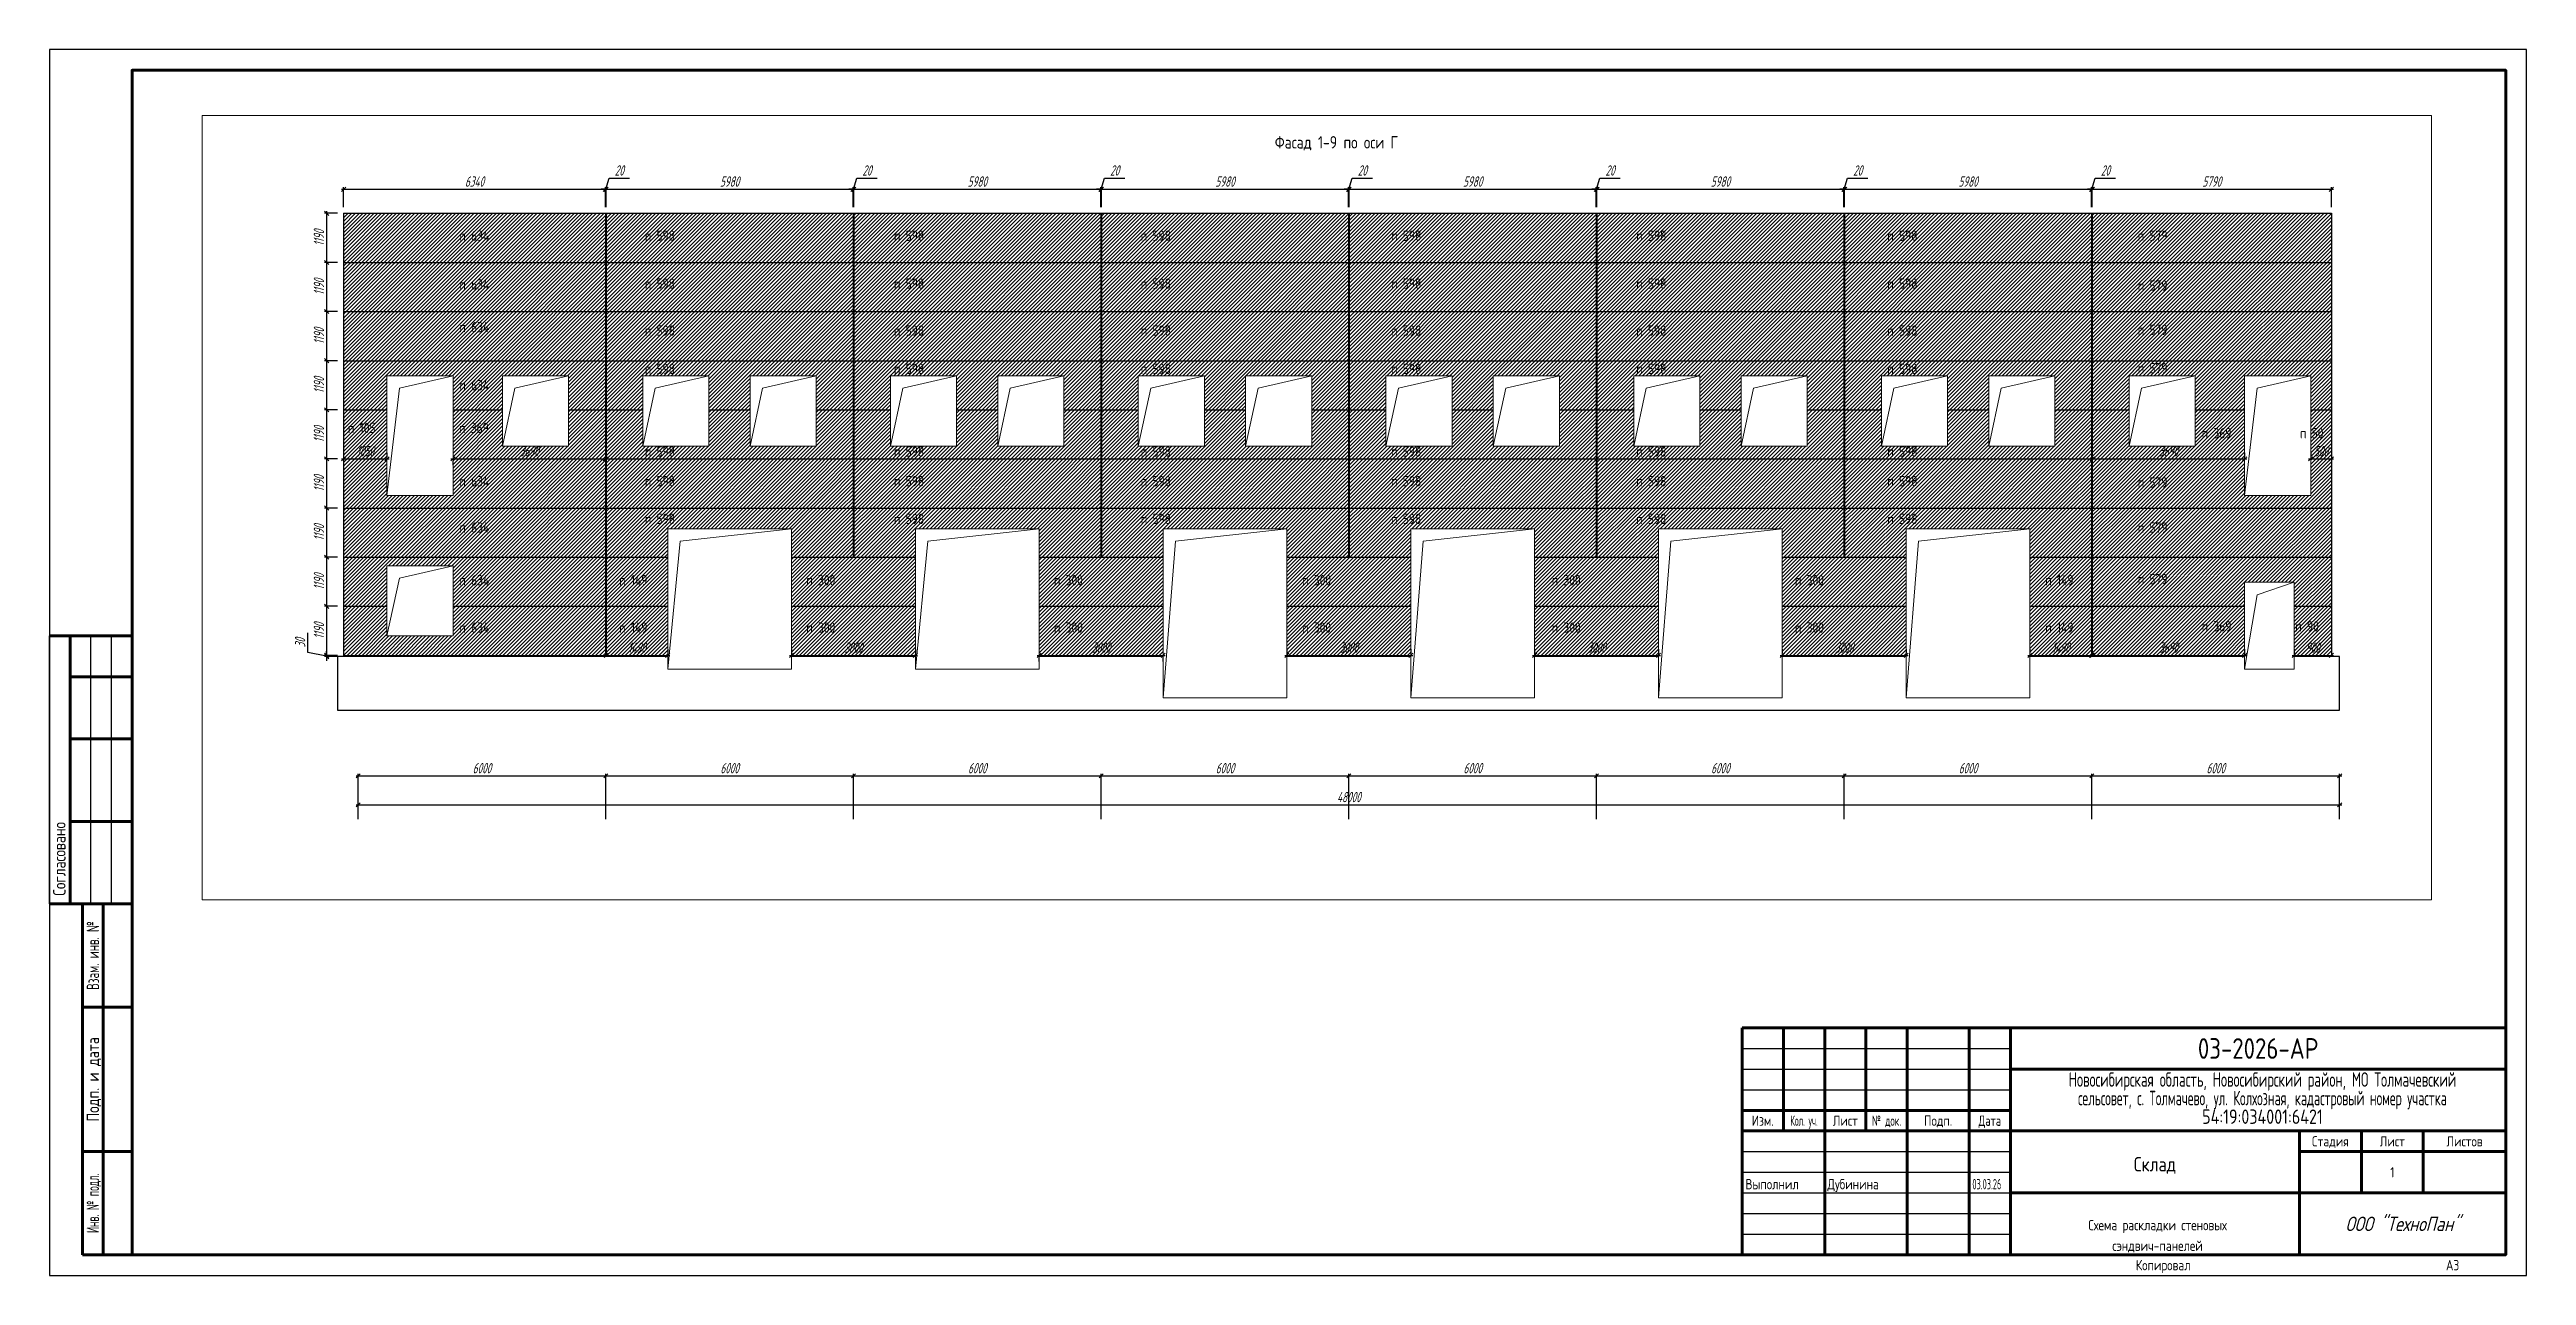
# Paper-space layout 'Лист1' of a CAD drawing. Header units: millimetres. Extents: x 0 to 600, y 0 to 297.
# The model-space entities are those that its viewports show. They can reach past a viewport. Long polylines and large blocks are cut down to what shows.
import ezdxf
from ezdxf.enums import TextEntityAlignment as Align

# ---------------------------------------------------------------- set-up
doc = ezdxf.new("R2010")
doc.units = ezdxf.units.MM
for name, color, linetype, lineweight in [('_Окна_двери', 131, 'Continuous', 15), ('_Оси', 90, 'Continuous', 13), ('_Размеры', 120, 'Continuous', 13), ('_Сендвичи', 230, 'Continuous', 30), ('_Стены', 7, 'Continuous', 30), ('_Текст', 141, 'Continuous', 20), ('FORMAT', 7, 'Continuous', 25), ('выноска', 7, 'Continuous', 13), ('Нумерация RAL 6024', 91, 'Continuous', 30)]:
    doc.layers.add(name, color=color, linetype=linetype, lineweight=lineweight)
doc.layers.add('RAL 6024', color=7, linetype='Continuous', lineweight=13, true_color=0x008754)
doc.styles.add('GOST 2.304', font='CS_Gost2304.shx')
doc.styles.add('Museo sans', font='CS_Gost2304.shx')
doc.styles.add('ГОСТ 2.304', font='CS_Gost2304.shx')
doc.styles.add('СПДС_размеры', font='spdswin.shx', dxfattribs={"width": 0.8, "oblique": 15})
doc.dimstyles.new('СПДС', dxfattribs={"dimtxt": 2.5, "dimasz": 1, "dimexe": 0.5, "dimexo": 1.5, "dimtad": 1, "dimdec": 0, "dimtxsty": 'СПДС_размеры', "dimblk": 'OBLIQUE', "dimcen": 2.5, "dimdle": 0.5, "dimadec": 8, "dimazin": 0, "dimtfac": 1, "dimtdec": 0, "dimtix": 1, "dimtmove": 0, "dimatfit": 3, "dimfxl": 1, "dimarcsym": 0})

psp = doc.layouts.new('Лист1')

# ---------------------------------------------------------------- texts
at = {"layer": 'FORMAT', "linetype": 'Continuous', "lineweight": 25, "style": 'GOST 2.304'}
psp.add_text('Согласовано', height=3, rotation=90, dxfattribs=at).set_placement((3.88, 92))
for s, width, p in [('Взам. инв. №', 0.8, (10.5, 77.5)), ('Инв. № подл.', 0.7, (10.5, 17.5))]:
    psp.add_text(s, height=3, rotation=90, dxfattribs=dict(at, width=width)).set_placement(p, align=Align.MIDDLE_CENTER)
psp.add_text('Подп. и дата', height=3, rotation=90, dxfattribs=at).set_placement((10.5, 47.5), align=Align.MIDDLE_CENTER)
for s, height, p in [('03-2026-АР', 5, (535, 54.99)), ('Изм.', 2.5, (415, 37.5)), ('Лист', 2.5, (435, 37.5)), ('Подп.', 2.5, (457.5, 37.5)), ('Стадия', 2.5, (552.5, 32.5)), ('Лист', 2.5, (567.5, 32.5)), ('Листов', 2.5, (585, 32.5)), ('Склад', 3.5, (510, 26.94)), ('1', 2.5, (567.5, 25))]:
    psp.add_text(s, height=height, dxfattribs=at).set_placement(p, align=Align.MIDDLE_CENTER)
for s, width, p in [('Новосибирская область, Новосибирский район, МО Толмачевский', 0.806323, (536.05, 45.72)), ('сельсовет, с. Толмачево, ул. Колхозная, кадастровый номер участка', 0.748029, (536.05, 41.22))]:
    psp.add_text(s, height=3.5, dxfattribs=dict(at, width=width)).set_placement(p, align=Align.CENTER)
for s, width, p in [('Кол. уч.', 0.65, (425, 37.5)), ('№ док.', 0.8, (445, 37.5)), ('Дата', 0.9, (470, 37.5))]:
    psp.add_text(s, height=2.5, dxfattribs=dict(at, width=width)).set_placement(p, align=Align.MIDDLE_CENTER)
at = {"layer": 'FORMAT', "linetype": 'Continuous', "lineweight": 25}
for s, height, style, p in [('54:19:034001:6421', 3.5, 'GOST 2.304', (536.05, 36.72)), ('Схема раскладки стеновых', 2.5, 'GOST 2.304', (510.64, 10.95)), ('сэндвич-панелей', 2.5, 'GOST 2.304', (510.64, 5.95)), ('Копировал', 2.5, 'ГОСТ 2.304', (512, 1.25))]:
    psp.add_text(s, height=height, dxfattribs=dict(at, style=style)).set_placement(p, align=Align.CENTER)
for s, style, p in [('Выполнил', 'GOST 2.304', (410.82, 20.87)), ('Дубинина', 'GOST 2.304', (430.68, 20.87)), ('A3', 'ГОСТ 2.304', (580.5, 1.25))]:
    psp.add_text(s, height=2.5, dxfattribs=dict(at, style=style)).set_placement(p)
at = {"layer": 'FORMAT', "linetype": 'Continuous', "lineweight": 25, "style": 'GOST 2.304', "width": 0.705879}
psp.add_text('03.03.26', height=2.5, dxfattribs=at).set_placement((465.78, 20.87))
at = {"layer": 'FORMAT', "linetype": 'Continuous', "lineweight": 25, "style": 'GOST 2.304', "oblique": 15}
psp.add_text('ООО "ТехноПан"', height=3.5, dxfattribs=at).set_placement((570, 12.5), align=Align.MIDDLE_CENTER)

msp = doc.modelspace()

# ---------------------------------------------------------------- texts
at = {"layer": '_Текст', "linetype": 'Continuous', "ltscale": 100, "style": 'Museo sans'}
msp.add_text('Фасад 1-9 по оси Г', height=300, dxfattribs=at).set_placement((-38452, -99289))
at = {"layer": 'Нумерация RAL 6024', "linetype": 'Continuous', "ltscale": 100, "style": 'Museo sans'}
for s, p in [('п 634', (-58205, -101526)), ('п 598', (-53713, -101526)), ('п 598', (-47677, -101526)), ('п 598', (-41699, -101526)), ('п 598', (-35635, -101526)), ('п 598', (-29698, -101526)), ('п 598', (-23615, -101526)), ('п 579', (-17548, -101526)), ('п 634', (-58205, -102706)), ('п 598', (-53713, -102688)), ('п 598', (-47677, -102688)), ('п 598', (-41699, -102688)), ('п 598', (-35635, -102688)), ('п 598', (-29698, -102688)), ('п 598', (-23615, -102688)), ('п 579', (-17548, -102735)), ('п 634', (-58205, -103741)), ('п 598', (-53713, -103826)), ('п 598', (-47677, -103826)), ('п 598', (-41699, -103826)), ('п 598', (-35635, -103826)), ('п 598', (-29698, -103826)), ('п 598', (-23615, -103826)), ('п 579', (-17548, -103806)), ('п 634', (-58205, -105150)), ('п 598', (-53713, -104753)), ('п 598', (-47677, -104753)), ('п 598', (-41699, -104753)), ('п 598', (-35635, -104753)), ('п 598', (-29698, -104753)), ('п 598', (-23615, -104753)), ('п 579', (-17548, -104738)), ('п 105', (-60906, -106184)), ('п 369', (-58213, -106184)), ('п 369', (-15999, -106311)), ('п 50', (-13618, -106311)), ('п 598', (-53713, -106756)), ('п 598', (-47677, -106756)), ('п 598', (-41699, -106756)), ('п 598', (-35635, -106756)), ('п 598', (-29698, -106756)), ('п 598', (-23615, -106756)), ('п 634', (-58205, -107477)), ('п 598', (-53713, -107473)), ('п 598', (-47677, -107473)), ('п 598', (-41699, -107473)), ('п 598', (-35635, -107473)), ('п 598', (-29698, -107473)), ('п 598', (-23615, -107473)), ('п 579', (-17548, -107503)), ('п 634', (-58205, -108596)), ('п 598', (-53713, -108388)), ('п 598', (-47677, -108388)), ('п 598', (-41699, -108388)), ('п 598', (-35635, -108388)), ('п 598', (-29698, -108388)), ('п 598', (-23615, -108388)), ('п 579', (-17548, -108598)), ('п 634', (-58205, -109872)), ('п 149', (-54335, -109872)), ('п 300', (-49801, -109872)), ('п 300', (-43804, -109872)), ('п 300', (-37791, -109872)), ('п 300', (-31745, -109872)), ('п 300', (-25853, -109872)), ('п 149', (-19788, -109872)), ('п 579', (-17548, -109845)), ('п 634', (-58205, -111021)), ('п 149', (-54335, -111021)), ('п 300', (-49801, -111021)), ('п 300', (-43804, -111021)), ('п 300', (-37791, -111021)), ('п 300', (-31745, -111021)), ('п 300', (-25853, -111021)), ('п 149', (-19788, -111021)), ('п 369', (-15999, -110989)), ('п 90', (-13732, -110989))]:
    msp.add_text(s, height=250, dxfattribs=at).set_placement(p)

# ---------------------------------------------------------------- blocks, each defined once
blk = doc.blocks.new('_Oblique')
at = {"layer": 'выноска', "color": 0, "lineweight": -2}
blk.add_line((-0.5, -0.5), (0.5, 0.5), dxfattribs=at)
blk = doc.blocks.new('*D258')
at = {"layer": '_Оси', "color": 0, "lineweight": -2, "transparency": 16777216}
for p, q in [((-60709, -115189), (-12609, -115189)), ((-60659, -115539), (-60659, -115139)), ((-12659, -115539), (-12659, -115139))]:
    blk.add_line(p, q, dxfattribs=at)
at = {"layer": 'Defpoints', "color": 0, "transparency": 16777216}
for p in [(-12659, -115189), (-60659, -115689), (-12659, -115689)]:
    blk.add_point(p, dxfattribs=at)
at = {"layer": '_Оси', "color": 0, "lineweight": -2, "transparency": 16777216, "xscale": 100, "yscale": 100, "zscale": 100, "rotation": 180}
blk.add_blockref('_Oblique', (-60659, -115189), dxfattribs=at)
at = {"layer": '_Оси', "color": 0, "lineweight": -2, "transparency": 16777216, "xscale": 100, "yscale": 100, "zscale": 100}
blk.add_blockref('_Oblique', (-12659, -115189), dxfattribs=at)
at = {"layer": '_Оси', "color": 0, "lineweight": 25, "transparency": 16777216, "insert": (-36659, -115001.5), "char_height": 250, "attachment_point": 5, "style": 'СПДС_размеры'}
blk.add_mtext('48000', dxfattribs=at)
blk = doc.blocks.new('*D259')
at = {"layer": '_Оси', "color": 0, "lineweight": -2, "transparency": 16777216}
for p, q in [((-60709, -114489), (-54609, -114489)), ((-60659, -115539), (-60659, -114439)), ((-54659, -115539), (-54659, -114439))]:
    blk.add_line(p, q, dxfattribs=at)
at = {"layer": 'Defpoints', "color": 0, "transparency": 16777216}
for p in [(-54659, -114489), (-60659, -115689), (-54659, -115689)]:
    blk.add_point(p, dxfattribs=at)
at = {"layer": '_Оси', "color": 0, "lineweight": -2, "transparency": 16777216, "xscale": 100, "yscale": 100, "zscale": 100, "rotation": 180}
blk.add_blockref('_Oblique', (-60659, -114489), dxfattribs=at)
at = {"layer": '_Оси', "color": 0, "lineweight": -2, "transparency": 16777216, "xscale": 100, "yscale": 100, "zscale": 100}
blk.add_blockref('_Oblique', (-54659, -114489), dxfattribs=at)
at = {"layer": '_Оси', "color": 0, "lineweight": 25, "transparency": 16777216, "insert": (-57659, -114301.5), "char_height": 250, "attachment_point": 5, "style": 'СПДС_размеры'}
blk.add_mtext('6000', dxfattribs=at)
blk = doc.blocks.new('*D260')
at = {"layer": '_Оси', "color": 0, "lineweight": -2, "transparency": 16777216}
for p, q in [((-54709, -114489), (-48609, -114489)), ((-54659, -115539), (-54659, -114439)), ((-48659, -115539), (-48659, -114439))]:
    blk.add_line(p, q, dxfattribs=at)
at = {"layer": 'Defpoints', "color": 0, "transparency": 16777216}
for p in [(-48659, -114489), (-54659, -115689), (-48659, -115689)]:
    blk.add_point(p, dxfattribs=at)
at = {"layer": '_Оси', "color": 0, "lineweight": -2, "transparency": 16777216, "xscale": 100, "yscale": 100, "zscale": 100, "rotation": 180}
blk.add_blockref('_Oblique', (-54659, -114489), dxfattribs=at)
at = {"layer": '_Оси', "color": 0, "lineweight": -2, "transparency": 16777216, "xscale": 100, "yscale": 100, "zscale": 100}
blk.add_blockref('_Oblique', (-48659, -114489), dxfattribs=at)
at = {"layer": '_Оси', "color": 0, "lineweight": 25, "transparency": 16777216, "insert": (-51659, -114301.5), "char_height": 250, "attachment_point": 5, "style": 'СПДС_размеры'}
blk.add_mtext('6000', dxfattribs=at)
blk = doc.blocks.new('*D261')
at = {"layer": '_Оси', "color": 0, "lineweight": -2, "transparency": 16777216}
for p, q in [((-48709, -114489), (-42609, -114489)), ((-48659, -115539), (-48659, -114439)), ((-42659, -115539), (-42659, -114439))]:
    blk.add_line(p, q, dxfattribs=at)
at = {"layer": 'Defpoints', "color": 0, "transparency": 16777216}
for p in [(-42659, -114489), (-48659, -115689), (-42659, -115689)]:
    blk.add_point(p, dxfattribs=at)
at = {"layer": '_Оси', "color": 0, "lineweight": -2, "transparency": 16777216, "xscale": 100, "yscale": 100, "zscale": 100, "rotation": 180}
blk.add_blockref('_Oblique', (-48659, -114489), dxfattribs=at)
at = {"layer": '_Оси', "color": 0, "lineweight": -2, "transparency": 16777216, "xscale": 100, "yscale": 100, "zscale": 100}
blk.add_blockref('_Oblique', (-42659, -114489), dxfattribs=at)
at = {"layer": '_Оси', "color": 0, "lineweight": 25, "transparency": 16777216, "insert": (-45659, -114301.5), "char_height": 250, "attachment_point": 5, "style": 'СПДС_размеры'}
blk.add_mtext('6000', dxfattribs=at)
blk = doc.blocks.new('*D262')
at = {"layer": '_Оси', "color": 0, "lineweight": -2, "transparency": 16777216}
for p, q in [((-42709, -114489), (-36609, -114489)), ((-42659, -115539), (-42659, -114439)), ((-36659, -115539), (-36659, -114439))]:
    blk.add_line(p, q, dxfattribs=at)
at = {"layer": 'Defpoints', "color": 0, "transparency": 16777216}
for p in [(-36659, -114489), (-42659, -115689), (-36659, -115689)]:
    blk.add_point(p, dxfattribs=at)
at = {"layer": '_Оси', "color": 0, "lineweight": -2, "transparency": 16777216, "xscale": 100, "yscale": 100, "zscale": 100, "rotation": 180}
blk.add_blockref('_Oblique', (-42659, -114489), dxfattribs=at)
at = {"layer": '_Оси', "color": 0, "lineweight": -2, "transparency": 16777216, "xscale": 100, "yscale": 100, "zscale": 100}
blk.add_blockref('_Oblique', (-36659, -114489), dxfattribs=at)
at = {"layer": '_Оси', "color": 0, "lineweight": 25, "transparency": 16777216, "insert": (-39659, -114301.5), "char_height": 250, "attachment_point": 5, "style": 'СПДС_размеры'}
blk.add_mtext('6000', dxfattribs=at)
blk = doc.blocks.new('*D263')
at = {"layer": '_Оси', "color": 0, "lineweight": -2, "transparency": 16777216}
for p, q in [((-36709, -114489), (-30609, -114489)), ((-36659, -115539), (-36659, -114439)), ((-30659, -115539), (-30659, -114439))]:
    blk.add_line(p, q, dxfattribs=at)
at = {"layer": 'Defpoints', "color": 0, "transparency": 16777216}
for p in [(-30659, -114489), (-36659, -115689), (-30659, -115689)]:
    blk.add_point(p, dxfattribs=at)
at = {"layer": '_Оси', "color": 0, "lineweight": -2, "transparency": 16777216, "xscale": 100, "yscale": 100, "zscale": 100, "rotation": 180}
blk.add_blockref('_Oblique', (-36659, -114489), dxfattribs=at)
at = {"layer": '_Оси', "color": 0, "lineweight": -2, "transparency": 16777216, "xscale": 100, "yscale": 100, "zscale": 100}
blk.add_blockref('_Oblique', (-30659, -114489), dxfattribs=at)
at = {"layer": '_Оси', "color": 0, "lineweight": 25, "transparency": 16777216, "insert": (-33659, -114301.5), "char_height": 250, "attachment_point": 5, "style": 'СПДС_размеры'}
blk.add_mtext('6000', dxfattribs=at)
blk = doc.blocks.new('*D264')
at = {"layer": '_Оси', "color": 0, "lineweight": -2, "transparency": 16777216}
for p, q in [((-30709, -114489), (-24609, -114489)), ((-30659, -115539), (-30659, -114439)), ((-24659, -115539), (-24659, -114439))]:
    blk.add_line(p, q, dxfattribs=at)
at = {"layer": 'Defpoints', "color": 0, "transparency": 16777216}
for p in [(-24659, -114489), (-30659, -115689), (-24659, -115689)]:
    blk.add_point(p, dxfattribs=at)
at = {"layer": '_Оси', "color": 0, "lineweight": -2, "transparency": 16777216, "xscale": 100, "yscale": 100, "zscale": 100, "rotation": 180}
blk.add_blockref('_Oblique', (-30659, -114489), dxfattribs=at)
at = {"layer": '_Оси', "color": 0, "lineweight": -2, "transparency": 16777216, "xscale": 100, "yscale": 100, "zscale": 100}
blk.add_blockref('_Oblique', (-24659, -114489), dxfattribs=at)
at = {"layer": '_Оси', "color": 0, "lineweight": 25, "transparency": 16777216, "insert": (-27659, -114301.5), "char_height": 250, "attachment_point": 5, "style": 'СПДС_размеры'}
blk.add_mtext('6000', dxfattribs=at)
blk = doc.blocks.new('*D265')
at = {"layer": '_Оси', "color": 0, "lineweight": -2, "transparency": 16777216}
for p, q in [((-24709, -114489), (-18609, -114489)), ((-24659, -115539), (-24659, -114439)), ((-18659, -115539), (-18659, -114439))]:
    blk.add_line(p, q, dxfattribs=at)
at = {"layer": 'Defpoints', "color": 0, "transparency": 16777216}
for p in [(-18659, -114489), (-24659, -115689), (-18659, -115689)]:
    blk.add_point(p, dxfattribs=at)
at = {"layer": '_Оси', "color": 0, "lineweight": -2, "transparency": 16777216, "xscale": 100, "yscale": 100, "zscale": 100, "rotation": 180}
blk.add_blockref('_Oblique', (-24659, -114489), dxfattribs=at)
at = {"layer": '_Оси', "color": 0, "lineweight": -2, "transparency": 16777216, "xscale": 100, "yscale": 100, "zscale": 100}
blk.add_blockref('_Oblique', (-18659, -114489), dxfattribs=at)
at = {"layer": '_Оси', "color": 0, "lineweight": 25, "transparency": 16777216, "insert": (-21659, -114301.5), "char_height": 250, "attachment_point": 5, "style": 'СПДС_размеры'}
blk.add_mtext('6000', dxfattribs=at)
blk = doc.blocks.new('*D266')
at = {"layer": '_Оси', "color": 0, "lineweight": -2, "transparency": 16777216}
for p, q in [((-18709, -114489), (-12609, -114489)), ((-18659, -115539), (-18659, -114439)), ((-12659, -115539), (-12659, -114439))]:
    blk.add_line(p, q, dxfattribs=at)
at = {"layer": 'Defpoints', "color": 0, "transparency": 16777216}
for p in [(-12659, -114489), (-18659, -115689), (-12659, -115689)]:
    blk.add_point(p, dxfattribs=at)
at = {"layer": '_Оси', "color": 0, "lineweight": -2, "transparency": 16777216, "xscale": 100, "yscale": 100, "zscale": 100, "rotation": 180}
blk.add_blockref('_Oblique', (-18659, -114489), dxfattribs=at)
at = {"layer": '_Оси', "color": 0, "lineweight": -2, "transparency": 16777216, "xscale": 100, "yscale": 100, "zscale": 100}
blk.add_blockref('_Oblique', (-12659, -114489), dxfattribs=at)
at = {"layer": '_Оси', "color": 0, "lineweight": 25, "transparency": 16777216, "insert": (-15659, -114301.5), "char_height": 250, "attachment_point": 5, "style": 'СПДС_размеры'}
blk.add_mtext('6000', dxfattribs=at)
blk = doc.blocks.new('*U267')
at = {"color": 0, "ltscale": 100}
blk.add_lwpolyline([(0, 0), (1600, 0), (1600, 1700), (0, 1700)], close=True, dxfattribs=at)
blk.add_lwpolyline([(1600, 1700), (300, 1400), (0, 0)], dxfattribs=at)
blk = doc.blocks.new('*U268')
at = {"color": 0, "ltscale": 100}
blk.add_lwpolyline([(0, 0), (3000, 0), (3000, 3400), (0, 3400)], close=True, dxfattribs=at)
blk.add_lwpolyline([(3000, 3400), (300, 3100), (0, 0)], dxfattribs=at)
blk = doc.blocks.new('*U269')
at = {"color": 0, "ltscale": 100}
blk.add_lwpolyline([(0, 0), (3000, 0), (3000, 4100), (0, 4100)], close=True, dxfattribs=at)
blk.add_lwpolyline([(3000, 4100), (300, 3800), (0, 0)], dxfattribs=at)
blk = doc.blocks.new('*U270')
at = {"color": 0, "ltscale": 100}
blk.add_lwpolyline([(0, 0), (1200, 0), (1200, 2100), (0, 2100)], close=True, dxfattribs=at)
blk.add_lwpolyline([(1200, 2100), (300, 1800), (0, 0)], dxfattribs=at)
blk = doc.blocks.new('*U271')
at = {"color": 0, "ltscale": 100}
blk.add_lwpolyline([(0, 0), (1600, 0), (1600, 2900), (0, 2900)], close=True, dxfattribs=at)
blk.add_lwpolyline([(1600, 2900), (300, 2600), (0, 0)], dxfattribs=at)
blk = doc.blocks.new('*D272')
at = {"layer": '_Размеры', "color": 0, "lineweight": -2, "ltscale": 100, "transparency": 16777216}
for p, q in [((-61159, -100859), (-61470, -100859)), ((-61420, -100809), (-61420, -102099)), ((-61159, -102049), (-61470, -102049))]:
    blk.add_line(p, q, dxfattribs=at)
at = {"layer": 'Defpoints', "color": 0, "ltscale": 100, "transparency": 16777216}
for p in [(-61009, -100859), (-61420, -102049), (-61009, -102049)]:
    blk.add_point(p, dxfattribs=at)
at = {"layer": '_Размеры', "color": 0, "lineweight": -2, "ltscale": 100, "transparency": 16777216, "xscale": 100, "yscale": 100, "zscale": 100}
for p, rotation in [((-61420, -100859), 90), ((-61420, -102049), 270)]:
    blk.add_blockref('_Oblique', p, dxfattribs=dict(at, rotation=rotation))
at = {"layer": '_Размеры', "color": 0, "ltscale": 100, "transparency": 16777216, "insert": (-61607.5, -101454), "char_height": 250, "attachment_point": 5, "rotation": 90, "style": 'СПДС_размеры'}
blk.add_mtext('1190', dxfattribs=at)
blk = doc.blocks.new('*D273')
at = {"layer": '_Размеры', "color": 0, "lineweight": -2, "ltscale": 100, "transparency": 16777216}
for p, q in [((-61420, -101999), (-61420, -103289)), ((-61159, -102049), (-61470, -102049)), ((-61159, -103239), (-61470, -103239))]:
    blk.add_line(p, q, dxfattribs=at)
at = {"layer": 'Defpoints', "color": 0, "ltscale": 100, "transparency": 16777216}
for p in [(-61009, -102049), (-61420, -103239), (-61009, -103239)]:
    blk.add_point(p, dxfattribs=at)
at = {"layer": '_Размеры', "color": 0, "lineweight": -2, "ltscale": 100, "transparency": 16777216, "xscale": 100, "yscale": 100, "zscale": 100}
for p, rotation in [((-61420, -102049), 90), ((-61420, -103239), 270)]:
    blk.add_blockref('_Oblique', p, dxfattribs=dict(at, rotation=rotation))
at = {"layer": '_Размеры', "color": 0, "ltscale": 100, "transparency": 16777216, "insert": (-61607.5, -102644), "char_height": 250, "attachment_point": 5, "rotation": 90, "style": 'СПДС_размеры'}
blk.add_mtext('1190', dxfattribs=at)
blk = doc.blocks.new('*D274')
at = {"layer": '_Размеры', "color": 0, "lineweight": -2, "ltscale": 100, "transparency": 16777216}
for p, q in [((-61420, -103189), (-61420, -104479)), ((-61159, -103239), (-61470, -103239)), ((-61159, -104429), (-61470, -104429))]:
    blk.add_line(p, q, dxfattribs=at)
at = {"layer": 'Defpoints', "color": 0, "ltscale": 100, "transparency": 16777216}
for p in [(-61009, -103239), (-61420, -104429), (-61009, -104429)]:
    blk.add_point(p, dxfattribs=at)
at = {"layer": '_Размеры', "color": 0, "lineweight": -2, "ltscale": 100, "transparency": 16777216, "xscale": 100, "yscale": 100, "zscale": 100}
for p, rotation in [((-61420, -103239), 90), ((-61420, -104429), 270)]:
    blk.add_blockref('_Oblique', p, dxfattribs=dict(at, rotation=rotation))
at = {"layer": '_Размеры', "color": 0, "ltscale": 100, "transparency": 16777216, "insert": (-61607.5, -103834), "char_height": 250, "attachment_point": 5, "rotation": 90, "style": 'СПДС_размеры'}
blk.add_mtext('1190', dxfattribs=at)
blk = doc.blocks.new('*D275')
at = {"layer": '_Размеры', "color": 0, "lineweight": -2, "ltscale": 100, "transparency": 16777216}
for p, q in [((-61420, -104379), (-61420, -105669)), ((-61159, -104429), (-61470, -104429)), ((-61159, -105619), (-61470, -105619))]:
    blk.add_line(p, q, dxfattribs=at)
at = {"layer": 'Defpoints', "color": 0, "ltscale": 100, "transparency": 16777216}
for p in [(-61009, -104429), (-61420, -105619), (-61009, -105619)]:
    blk.add_point(p, dxfattribs=at)
at = {"layer": '_Размеры', "color": 0, "lineweight": -2, "ltscale": 100, "transparency": 16777216, "xscale": 100, "yscale": 100, "zscale": 100}
for p, rotation in [((-61420, -104429), 90), ((-61420, -105619), 270)]:
    blk.add_blockref('_Oblique', p, dxfattribs=dict(at, rotation=rotation))
at = {"layer": '_Размеры', "color": 0, "ltscale": 100, "transparency": 16777216, "insert": (-61607.5, -105024), "char_height": 250, "attachment_point": 5, "rotation": 90, "style": 'СПДС_размеры'}
blk.add_mtext('1190', dxfattribs=at)
blk = doc.blocks.new('*D276')
at = {"layer": '_Размеры', "color": 0, "lineweight": -2, "ltscale": 100, "transparency": 16777216}
for p, q in [((-61420, -105569), (-61420, -106859)), ((-61159, -105619), (-61470, -105619)), ((-61159, -106809), (-61470, -106809))]:
    blk.add_line(p, q, dxfattribs=at)
at = {"layer": 'Defpoints', "color": 0, "ltscale": 100, "transparency": 16777216}
for p in [(-61009, -105619), (-61420, -106809), (-61009, -106809)]:
    blk.add_point(p, dxfattribs=at)
at = {"layer": '_Размеры', "color": 0, "lineweight": -2, "ltscale": 100, "transparency": 16777216, "xscale": 100, "yscale": 100, "zscale": 100}
for p, rotation in [((-61420, -105619), 90), ((-61420, -106809), 270)]:
    blk.add_blockref('_Oblique', p, dxfattribs=dict(at, rotation=rotation))
at = {"layer": '_Размеры', "color": 0, "ltscale": 100, "transparency": 16777216, "insert": (-61607.5, -106214), "char_height": 250, "attachment_point": 5, "rotation": 90, "style": 'СПДС_размеры'}
blk.add_mtext('1190', dxfattribs=at)
blk = doc.blocks.new('*D277')
at = {"layer": '_Размеры', "color": 0, "lineweight": -2, "ltscale": 100, "transparency": 16777216}
for p, q in [((-61420, -106759), (-61420, -108049)), ((-61159, -106809), (-61470, -106809)), ((-61159, -107999), (-61470, -107999))]:
    blk.add_line(p, q, dxfattribs=at)
at = {"layer": 'Defpoints', "color": 0, "ltscale": 100, "transparency": 16777216}
for p in [(-61009, -106809), (-61420, -107999), (-61009, -107999)]:
    blk.add_point(p, dxfattribs=at)
at = {"layer": '_Размеры', "color": 0, "lineweight": -2, "ltscale": 100, "transparency": 16777216, "xscale": 100, "yscale": 100, "zscale": 100}
for p, rotation in [((-61420, -106809), 90), ((-61420, -107999), 270)]:
    blk.add_blockref('_Oblique', p, dxfattribs=dict(at, rotation=rotation))
at = {"layer": '_Размеры', "color": 0, "ltscale": 100, "transparency": 16777216, "insert": (-61607.5, -107404), "char_height": 250, "attachment_point": 5, "rotation": 90, "style": 'СПДС_размеры'}
blk.add_mtext('1190', dxfattribs=at)
blk = doc.blocks.new('*D278')
at = {"layer": '_Размеры', "color": 0, "lineweight": -2, "ltscale": 100, "transparency": 16777216}
for p, q in [((-61159, -107999), (-61470, -107999)), ((-61420, -107949), (-61420, -109239)), ((-61159, -109189), (-61470, -109189))]:
    blk.add_line(p, q, dxfattribs=at)
at = {"layer": 'Defpoints', "color": 0, "ltscale": 100, "transparency": 16777216}
for p in [(-61009, -107999), (-61420, -109189), (-61009, -109189)]:
    blk.add_point(p, dxfattribs=at)
at = {"layer": '_Размеры', "color": 0, "lineweight": -2, "ltscale": 100, "transparency": 16777216, "xscale": 100, "yscale": 100, "zscale": 100}
for p, rotation in [((-61420, -107999), 90), ((-61420, -109189), 270)]:
    blk.add_blockref('_Oblique', p, dxfattribs=dict(at, rotation=rotation))
at = {"layer": '_Размеры', "color": 0, "ltscale": 100, "transparency": 16777216, "insert": (-61607.5, -108594), "char_height": 250, "attachment_point": 5, "rotation": 90, "style": 'СПДС_размеры'}
blk.add_mtext('1190', dxfattribs=at)
blk = doc.blocks.new('*D279')
at = {"layer": '_Размеры', "color": 0, "lineweight": -2, "ltscale": 100, "transparency": 16777216}
for p, q in [((-61159, -109189), (-61470, -109189)), ((-61420, -109139), (-61420, -110429)), ((-61159, -110379), (-61470, -110379))]:
    blk.add_line(p, q, dxfattribs=at)
at = {"layer": 'Defpoints', "color": 0, "ltscale": 100, "transparency": 16777216}
for p in [(-61009, -109189), (-61420, -110379), (-61009, -110379)]:
    blk.add_point(p, dxfattribs=at)
at = {"layer": '_Размеры', "color": 0, "lineweight": -2, "ltscale": 100, "transparency": 16777216, "xscale": 100, "yscale": 100, "zscale": 100}
for p, rotation in [((-61420, -109189), 90), ((-61420, -110379), 270)]:
    blk.add_blockref('_Oblique', p, dxfattribs=dict(at, rotation=rotation))
at = {"layer": '_Размеры', "color": 0, "ltscale": 100, "transparency": 16777216, "insert": (-61607.5, -109784), "char_height": 250, "attachment_point": 5, "rotation": 90, "style": 'СПДС_размеры'}
blk.add_mtext('1190', dxfattribs=at)
blk = doc.blocks.new('*D280')
at = {"layer": '_Размеры', "color": 0, "lineweight": -2, "ltscale": 100, "transparency": 16777216}
for p, q in [((-61159, -110379), (-61470, -110379)), ((-61420, -110329), (-61420, -111619)), ((-61159, -111569), (-61470, -111569))]:
    blk.add_line(p, q, dxfattribs=at)
at = {"layer": 'Defpoints', "color": 0, "ltscale": 100, "transparency": 16777216}
for p in [(-61009, -110379), (-61420, -111569), (-61009, -111569)]:
    blk.add_point(p, dxfattribs=at)
at = {"layer": '_Размеры', "color": 0, "lineweight": -2, "ltscale": 100, "transparency": 16777216, "xscale": 100, "yscale": 100, "zscale": 100}
for p, rotation in [((-61420, -110379), 90), ((-61420, -111569), 270)]:
    blk.add_blockref('_Oblique', p, dxfattribs=dict(at, rotation=rotation))
at = {"layer": '_Размеры', "color": 0, "ltscale": 100, "transparency": 16777216, "insert": (-61607.5, -110974), "char_height": 250, "attachment_point": 5, "rotation": 90, "style": 'СПДС_размеры'}
blk.add_mtext('1190', dxfattribs=at)
blk = doc.blocks.new('*D281')
at = {"layer": '_Размеры', "color": 0, "lineweight": -2, "ltscale": 100, "transparency": 16777216}
for p, q in [((-61876, -111503), (-61876, -111023)), ((-61420, -111584), (-61876, -111503)), ((-61159, -111569), (-61470, -111569)), ((-61159, -111599), (-61470, -111599)), ((-61420, -111569), (-61420, -111469)), ((-61420, -111569), (-61420, -111599)), ((-61420, -111569), (-61420, -111599)), ((-61420, -111599), (-61420, -111699))]:
    blk.add_line(p, q, dxfattribs=at)
at = {"layer": 'Defpoints', "color": 0, "ltscale": 100, "transparency": 16777216}
for p in [(-61420, -111599), (-61009, -111569), (-61009, -111599)]:
    blk.add_point(p, dxfattribs=at)
at = {"layer": '_Размеры', "color": 0, "lineweight": -2, "ltscale": 100, "transparency": 16777216, "xscale": 100, "yscale": 100, "zscale": 100}
for p, rotation in [((-61420, -111569), 270), ((-61420, -111599), 90)]:
    blk.add_blockref('_Oblique', p, dxfattribs=dict(at, rotation=rotation))
at = {"layer": '_Размеры', "color": 0, "ltscale": 100, "transparency": 16777216, "insert": (-62064, -111263), "char_height": 250, "attachment_point": 5, "rotation": 90, "style": 'СПДС_размеры'}
blk.add_mtext('30', dxfattribs=at)
blk = doc.blocks.new('*D282')
at = {"layer": '_Размеры', "color": 0, "lineweight": -2, "ltscale": 100, "transparency": 16777216}
for p, q in [((-61059, -100277), (-54619, -100277)), ((-61009, -100709), (-61009, -100227)), ((-54669, -100709), (-54669, -100227))]:
    blk.add_line(p, q, dxfattribs=at)
at = {"layer": 'Defpoints', "color": 0, "ltscale": 100, "transparency": 16777216}
for p in [(-54669, -100277), (-61009, -100859), (-54669, -100859)]:
    blk.add_point(p, dxfattribs=at)
at = {"layer": '_Размеры', "color": 0, "lineweight": -2, "ltscale": 100, "transparency": 16777216, "xscale": 100, "yscale": 100, "zscale": 100, "rotation": 180}
blk.add_blockref('_Oblique', (-61009, -100277), dxfattribs=at)
at = {"layer": '_Размеры', "color": 0, "lineweight": -2, "ltscale": 100, "transparency": 16777216, "xscale": 100, "yscale": 100, "zscale": 100}
blk.add_blockref('_Oblique', (-54669, -100277), dxfattribs=at)
at = {"layer": '_Размеры', "color": 0, "ltscale": 100, "transparency": 16777216, "insert": (-57839, -100089.5), "char_height": 250, "attachment_point": 5, "style": 'СПДС_размеры'}
blk.add_mtext('6340', dxfattribs=at)
blk = doc.blocks.new('*D283')
at = {"layer": '_Размеры', "color": 0, "lineweight": -2, "ltscale": 100, "transparency": 16777216}
for p, q in [((-54659, -100277), (-54578, -100008)), ((-54578, -100008), (-54085, -100008)), ((-54669, -100277), (-54769, -100277)), ((-54669, -100709), (-54669, -100227)), ((-54669, -100277), (-54649, -100277)), ((-54669, -100277), (-54649, -100277)), ((-54649, -100709), (-54649, -100227)), ((-54649, -100277), (-54549, -100277))]:
    blk.add_line(p, q, dxfattribs=at)
at = {"layer": 'Defpoints', "color": 0, "ltscale": 100, "transparency": 16777216}
for p in [(-54649, -100277), (-54669, -100859), (-54649, -100859)]:
    blk.add_point(p, dxfattribs=at)
at = {"layer": '_Размеры', "color": 0, "lineweight": -2, "ltscale": 100, "transparency": 16777216, "xscale": 100, "yscale": 100, "zscale": 100}
blk.add_blockref('_Oblique', (-54669, -100277), dxfattribs=at)
at = {"layer": '_Размеры', "color": 0, "lineweight": -2, "ltscale": 100, "transparency": 16777216, "xscale": 100, "yscale": 100, "zscale": 100, "rotation": 180}
blk.add_blockref('_Oblique', (-54649, -100277), dxfattribs=at)
at = {"layer": '_Размеры', "color": 0, "ltscale": 100, "transparency": 16777216, "insert": (-54332, -99821), "char_height": 250, "attachment_point": 5, "style": 'СПДС_размеры'}
blk.add_mtext('20', dxfattribs=at)
blk = doc.blocks.new('*D284')
at = {"layer": '_Размеры', "color": 0, "lineweight": -2, "ltscale": 100, "transparency": 16777216}
for p, q in [((-54699, -100277), (-48619, -100277)), ((-54649, -100709), (-54649, -100227)), ((-48669, -100709), (-48669, -100227))]:
    blk.add_line(p, q, dxfattribs=at)
at = {"layer": 'Defpoints', "color": 0, "ltscale": 100, "transparency": 16777216}
for p in [(-48669, -100277), (-54649, -100859), (-48669, -100859)]:
    blk.add_point(p, dxfattribs=at)
at = {"layer": '_Размеры', "color": 0, "lineweight": -2, "ltscale": 100, "transparency": 16777216, "xscale": 100, "yscale": 100, "zscale": 100, "rotation": 180}
blk.add_blockref('_Oblique', (-54649, -100277), dxfattribs=at)
at = {"layer": '_Размеры', "color": 0, "lineweight": -2, "ltscale": 100, "transparency": 16777216, "xscale": 100, "yscale": 100, "zscale": 100}
blk.add_blockref('_Oblique', (-48669, -100277), dxfattribs=at)
at = {"layer": '_Размеры', "color": 0, "ltscale": 100, "transparency": 16777216, "insert": (-51659, -100089.5), "char_height": 250, "attachment_point": 5, "style": 'СПДС_размеры'}
blk.add_mtext('5980', dxfattribs=at)
blk = doc.blocks.new('*D285')
at = {"layer": '_Размеры', "color": 0, "lineweight": -2, "ltscale": 100, "transparency": 16777216}
for p, q in [((-48659, -100277), (-48578, -100008)), ((-48578, -100008), (-48085, -100008)), ((-48669, -100277), (-48769, -100277)), ((-48669, -100709), (-48669, -100227)), ((-48669, -100277), (-48649, -100277)), ((-48669, -100277), (-48649, -100277)), ((-48649, -100709), (-48649, -100227)), ((-48649, -100277), (-48549, -100277))]:
    blk.add_line(p, q, dxfattribs=at)
at = {"layer": 'Defpoints', "color": 0, "ltscale": 100, "transparency": 16777216}
for p in [(-48649, -100277), (-48669, -100859), (-48649, -100859)]:
    blk.add_point(p, dxfattribs=at)
at = {"layer": '_Размеры', "color": 0, "lineweight": -2, "ltscale": 100, "transparency": 16777216, "xscale": 100, "yscale": 100, "zscale": 100}
blk.add_blockref('_Oblique', (-48669, -100277), dxfattribs=at)
at = {"layer": '_Размеры', "color": 0, "lineweight": -2, "ltscale": 100, "transparency": 16777216, "xscale": 100, "yscale": 100, "zscale": 100, "rotation": 180}
blk.add_blockref('_Oblique', (-48649, -100277), dxfattribs=at)
at = {"layer": '_Размеры', "color": 0, "ltscale": 100, "transparency": 16777216, "insert": (-48332, -99821), "char_height": 250, "attachment_point": 5, "style": 'СПДС_размеры'}
blk.add_mtext('20', dxfattribs=at)
blk = doc.blocks.new('*D286')
at = {"layer": '_Размеры', "color": 0, "lineweight": -2, "ltscale": 100, "transparency": 16777216}
for p, q in [((-48699, -100277), (-42619, -100277)), ((-48649, -100709), (-48649, -100227)), ((-42669, -100709), (-42669, -100227))]:
    blk.add_line(p, q, dxfattribs=at)
at = {"layer": 'Defpoints', "color": 0, "ltscale": 100, "transparency": 16777216}
for p in [(-42669, -100277), (-48649, -100859), (-42669, -100859)]:
    blk.add_point(p, dxfattribs=at)
at = {"layer": '_Размеры', "color": 0, "lineweight": -2, "ltscale": 100, "transparency": 16777216, "xscale": 100, "yscale": 100, "zscale": 100, "rotation": 180}
blk.add_blockref('_Oblique', (-48649, -100277), dxfattribs=at)
at = {"layer": '_Размеры', "color": 0, "lineweight": -2, "ltscale": 100, "transparency": 16777216, "xscale": 100, "yscale": 100, "zscale": 100}
blk.add_blockref('_Oblique', (-42669, -100277), dxfattribs=at)
at = {"layer": '_Размеры', "color": 0, "ltscale": 100, "transparency": 16777216, "insert": (-45659, -100089.5), "char_height": 250, "attachment_point": 5, "style": 'СПДС_размеры'}
blk.add_mtext('5980', dxfattribs=at)
blk = doc.blocks.new('*D287')
at = {"layer": '_Размеры', "color": 0, "lineweight": -2, "ltscale": 100, "transparency": 16777216}
for p, q in [((-42659, -100277), (-42578, -100008)), ((-42578, -100008), (-42085, -100008)), ((-42669, -100277), (-42769, -100277)), ((-42669, -100709), (-42669, -100227)), ((-42669, -100277), (-42649, -100277)), ((-42669, -100277), (-42649, -100277)), ((-42649, -100709), (-42649, -100227)), ((-42649, -100277), (-42549, -100277))]:
    blk.add_line(p, q, dxfattribs=at)
at = {"layer": 'Defpoints', "color": 0, "ltscale": 100, "transparency": 16777216}
for p in [(-42649, -100277), (-42669, -100859), (-42649, -100859)]:
    blk.add_point(p, dxfattribs=at)
at = {"layer": '_Размеры', "color": 0, "lineweight": -2, "ltscale": 100, "transparency": 16777216, "xscale": 100, "yscale": 100, "zscale": 100}
blk.add_blockref('_Oblique', (-42669, -100277), dxfattribs=at)
at = {"layer": '_Размеры', "color": 0, "lineweight": -2, "ltscale": 100, "transparency": 16777216, "xscale": 100, "yscale": 100, "zscale": 100, "rotation": 180}
blk.add_blockref('_Oblique', (-42649, -100277), dxfattribs=at)
at = {"layer": '_Размеры', "color": 0, "ltscale": 100, "transparency": 16777216, "insert": (-42332, -99821), "char_height": 250, "attachment_point": 5, "style": 'СПДС_размеры'}
blk.add_mtext('20', dxfattribs=at)
blk = doc.blocks.new('*D288')
at = {"layer": '_Размеры', "color": 0, "lineweight": -2, "ltscale": 100, "transparency": 16777216}
for p, q in [((-42699, -100277), (-36619, -100277)), ((-42649, -100709), (-42649, -100227)), ((-36669, -100709), (-36669, -100227))]:
    blk.add_line(p, q, dxfattribs=at)
at = {"layer": 'Defpoints', "color": 0, "ltscale": 100, "transparency": 16777216}
for p in [(-36669, -100277), (-42649, -100859), (-36669, -100859)]:
    blk.add_point(p, dxfattribs=at)
at = {"layer": '_Размеры', "color": 0, "lineweight": -2, "ltscale": 100, "transparency": 16777216, "xscale": 100, "yscale": 100, "zscale": 100, "rotation": 180}
blk.add_blockref('_Oblique', (-42649, -100277), dxfattribs=at)
at = {"layer": '_Размеры', "color": 0, "lineweight": -2, "ltscale": 100, "transparency": 16777216, "xscale": 100, "yscale": 100, "zscale": 100}
blk.add_blockref('_Oblique', (-36669, -100277), dxfattribs=at)
at = {"layer": '_Размеры', "color": 0, "ltscale": 100, "transparency": 16777216, "insert": (-39659, -100089.5), "char_height": 250, "attachment_point": 5, "style": 'СПДС_размеры'}
blk.add_mtext('5980', dxfattribs=at)
blk = doc.blocks.new('*D289')
at = {"layer": '_Размеры', "color": 0, "lineweight": -2, "ltscale": 100, "transparency": 16777216}
for p, q in [((-36659, -100277), (-36578, -100008)), ((-36578, -100008), (-36085, -100008)), ((-36669, -100277), (-36769, -100277)), ((-36669, -100709), (-36669, -100227)), ((-36669, -100277), (-36649, -100277)), ((-36669, -100277), (-36649, -100277)), ((-36649, -100709), (-36649, -100227)), ((-36649, -100277), (-36549, -100277))]:
    blk.add_line(p, q, dxfattribs=at)
at = {"layer": 'Defpoints', "color": 0, "ltscale": 100, "transparency": 16777216}
for p in [(-36649, -100277), (-36669, -100859), (-36649, -100859)]:
    blk.add_point(p, dxfattribs=at)
at = {"layer": '_Размеры', "color": 0, "lineweight": -2, "ltscale": 100, "transparency": 16777216, "xscale": 100, "yscale": 100, "zscale": 100}
blk.add_blockref('_Oblique', (-36669, -100277), dxfattribs=at)
at = {"layer": '_Размеры', "color": 0, "lineweight": -2, "ltscale": 100, "transparency": 16777216, "xscale": 100, "yscale": 100, "zscale": 100, "rotation": 180}
blk.add_blockref('_Oblique', (-36649, -100277), dxfattribs=at)
at = {"layer": '_Размеры', "color": 0, "ltscale": 100, "transparency": 16777216, "insert": (-36332, -99821), "char_height": 250, "attachment_point": 5, "style": 'СПДС_размеры'}
blk.add_mtext('20', dxfattribs=at)
blk = doc.blocks.new('*D290')
at = {"layer": '_Размеры', "color": 0, "lineweight": -2, "ltscale": 100, "transparency": 16777216}
for p, q in [((-36699, -100277), (-30619, -100277)), ((-36649, -100709), (-36649, -100227)), ((-30669, -100709), (-30669, -100227))]:
    blk.add_line(p, q, dxfattribs=at)
at = {"layer": 'Defpoints', "color": 0, "ltscale": 100, "transparency": 16777216}
for p in [(-30669, -100277), (-36649, -100859), (-30669, -100859)]:
    blk.add_point(p, dxfattribs=at)
at = {"layer": '_Размеры', "color": 0, "lineweight": -2, "ltscale": 100, "transparency": 16777216, "xscale": 100, "yscale": 100, "zscale": 100, "rotation": 180}
blk.add_blockref('_Oblique', (-36649, -100277), dxfattribs=at)
at = {"layer": '_Размеры', "color": 0, "lineweight": -2, "ltscale": 100, "transparency": 16777216, "xscale": 100, "yscale": 100, "zscale": 100}
blk.add_blockref('_Oblique', (-30669, -100277), dxfattribs=at)
at = {"layer": '_Размеры', "color": 0, "ltscale": 100, "transparency": 16777216, "insert": (-33659, -100089.5), "char_height": 250, "attachment_point": 5, "style": 'СПДС_размеры'}
blk.add_mtext('5980', dxfattribs=at)
blk = doc.blocks.new('*D291')
at = {"layer": '_Размеры', "color": 0, "lineweight": -2, "ltscale": 100, "transparency": 16777216}
for p, q in [((-30659, -100277), (-30578, -100008)), ((-30578, -100008), (-30085, -100008)), ((-30669, -100277), (-30769, -100277)), ((-30669, -100709), (-30669, -100227)), ((-30669, -100277), (-30649, -100277)), ((-30669, -100277), (-30649, -100277)), ((-30649, -100709), (-30649, -100227)), ((-30649, -100277), (-30549, -100277))]:
    blk.add_line(p, q, dxfattribs=at)
at = {"layer": 'Defpoints', "color": 0, "ltscale": 100, "transparency": 16777216}
for p in [(-30649, -100277), (-30669, -100859), (-30649, -100859)]:
    blk.add_point(p, dxfattribs=at)
at = {"layer": '_Размеры', "color": 0, "lineweight": -2, "ltscale": 100, "transparency": 16777216, "xscale": 100, "yscale": 100, "zscale": 100}
blk.add_blockref('_Oblique', (-30669, -100277), dxfattribs=at)
at = {"layer": '_Размеры', "color": 0, "lineweight": -2, "ltscale": 100, "transparency": 16777216, "xscale": 100, "yscale": 100, "zscale": 100, "rotation": 180}
blk.add_blockref('_Oblique', (-30649, -100277), dxfattribs=at)
at = {"layer": '_Размеры', "color": 0, "ltscale": 100, "transparency": 16777216, "insert": (-30332, -99821), "char_height": 250, "attachment_point": 5, "style": 'СПДС_размеры'}
blk.add_mtext('20', dxfattribs=at)
blk = doc.blocks.new('*D292')
at = {"layer": '_Размеры', "color": 0, "lineweight": -2, "ltscale": 100, "transparency": 16777216}
for p, q in [((-30699, -100277), (-24619, -100277)), ((-30649, -100709), (-30649, -100227)), ((-24669, -100709), (-24669, -100227))]:
    blk.add_line(p, q, dxfattribs=at)
at = {"layer": 'Defpoints', "color": 0, "ltscale": 100, "transparency": 16777216}
for p in [(-24669, -100277), (-30649, -100859), (-24669, -100859)]:
    blk.add_point(p, dxfattribs=at)
at = {"layer": '_Размеры', "color": 0, "lineweight": -2, "ltscale": 100, "transparency": 16777216, "xscale": 100, "yscale": 100, "zscale": 100, "rotation": 180}
blk.add_blockref('_Oblique', (-30649, -100277), dxfattribs=at)
at = {"layer": '_Размеры', "color": 0, "lineweight": -2, "ltscale": 100, "transparency": 16777216, "xscale": 100, "yscale": 100, "zscale": 100}
blk.add_blockref('_Oblique', (-24669, -100277), dxfattribs=at)
at = {"layer": '_Размеры', "color": 0, "ltscale": 100, "transparency": 16777216, "insert": (-27659, -100089.5), "char_height": 250, "attachment_point": 5, "style": 'СПДС_размеры'}
blk.add_mtext('5980', dxfattribs=at)
blk = doc.blocks.new('*D293')
at = {"layer": '_Размеры', "color": 0, "lineweight": -2, "ltscale": 100, "transparency": 16777216}
for p, q in [((-24659, -100277), (-24578, -100008)), ((-24578, -100008), (-24085, -100008)), ((-24669, -100277), (-24769, -100277)), ((-24669, -100709), (-24669, -100227)), ((-24669, -100277), (-24649, -100277)), ((-24669, -100277), (-24649, -100277)), ((-24649, -100709), (-24649, -100227)), ((-24649, -100277), (-24549, -100277))]:
    blk.add_line(p, q, dxfattribs=at)
at = {"layer": 'Defpoints', "color": 0, "ltscale": 100, "transparency": 16777216}
for p in [(-24649, -100277), (-24669, -100859), (-24649, -100859)]:
    blk.add_point(p, dxfattribs=at)
at = {"layer": '_Размеры', "color": 0, "lineweight": -2, "ltscale": 100, "transparency": 16777216, "xscale": 100, "yscale": 100, "zscale": 100}
blk.add_blockref('_Oblique', (-24669, -100277), dxfattribs=at)
at = {"layer": '_Размеры', "color": 0, "lineweight": -2, "ltscale": 100, "transparency": 16777216, "xscale": 100, "yscale": 100, "zscale": 100, "rotation": 180}
blk.add_blockref('_Oblique', (-24649, -100277), dxfattribs=at)
at = {"layer": '_Размеры', "color": 0, "ltscale": 100, "transparency": 16777216, "insert": (-24332, -99821), "char_height": 250, "attachment_point": 5, "style": 'СПДС_размеры'}
blk.add_mtext('20', dxfattribs=at)
blk = doc.blocks.new('*D294')
at = {"layer": '_Размеры', "color": 0, "lineweight": -2, "ltscale": 100, "transparency": 16777216}
for p, q in [((-24699, -100277), (-18619, -100277)), ((-24649, -100709), (-24649, -100227)), ((-18669, -100709), (-18669, -100227))]:
    blk.add_line(p, q, dxfattribs=at)
at = {"layer": 'Defpoints', "color": 0, "ltscale": 100, "transparency": 16777216}
for p in [(-18669, -100277), (-24649, -100859), (-18669, -100859)]:
    blk.add_point(p, dxfattribs=at)
at = {"layer": '_Размеры', "color": 0, "lineweight": -2, "ltscale": 100, "transparency": 16777216, "xscale": 100, "yscale": 100, "zscale": 100, "rotation": 180}
blk.add_blockref('_Oblique', (-24649, -100277), dxfattribs=at)
at = {"layer": '_Размеры', "color": 0, "lineweight": -2, "ltscale": 100, "transparency": 16777216, "xscale": 100, "yscale": 100, "zscale": 100}
blk.add_blockref('_Oblique', (-18669, -100277), dxfattribs=at)
at = {"layer": '_Размеры', "color": 0, "ltscale": 100, "transparency": 16777216, "insert": (-21659, -100089.5), "char_height": 250, "attachment_point": 5, "style": 'СПДС_размеры'}
blk.add_mtext('5980', dxfattribs=at)
blk = doc.blocks.new('*D295')
at = {"layer": '_Размеры', "color": 0, "lineweight": -2, "ltscale": 100, "transparency": 16777216}
for p, q in [((-18659, -100277), (-18578, -100008)), ((-18578, -100008), (-18085, -100008)), ((-18669, -100277), (-18769, -100277)), ((-18669, -100709), (-18669, -100227)), ((-18669, -100277), (-18649, -100277)), ((-18669, -100277), (-18649, -100277)), ((-18649, -100709), (-18649, -100227)), ((-18649, -100277), (-18549, -100277))]:
    blk.add_line(p, q, dxfattribs=at)
at = {"layer": 'Defpoints', "color": 0, "ltscale": 100, "transparency": 16777216}
for p in [(-18649, -100277), (-18669, -100859), (-18649, -100859)]:
    blk.add_point(p, dxfattribs=at)
at = {"layer": '_Размеры', "color": 0, "lineweight": -2, "ltscale": 100, "transparency": 16777216, "xscale": 100, "yscale": 100, "zscale": 100}
blk.add_blockref('_Oblique', (-18669, -100277), dxfattribs=at)
at = {"layer": '_Размеры', "color": 0, "lineweight": -2, "ltscale": 100, "transparency": 16777216, "xscale": 100, "yscale": 100, "zscale": 100, "rotation": 180}
blk.add_blockref('_Oblique', (-18649, -100277), dxfattribs=at)
at = {"layer": '_Размеры', "color": 0, "ltscale": 100, "transparency": 16777216, "insert": (-18332, -99821), "char_height": 250, "attachment_point": 5, "style": 'СПДС_размеры'}
blk.add_mtext('20', dxfattribs=at)
blk = doc.blocks.new('*D296')
at = {"layer": '_Размеры', "color": 0, "lineweight": -2, "ltscale": 100, "transparency": 16777216}
for p, q in [((-18699, -100277), (-12809, -100277)), ((-18649, -100709), (-18649, -100227)), ((-12859, -100709), (-12859, -100227))]:
    blk.add_line(p, q, dxfattribs=at)
at = {"layer": 'Defpoints', "color": 0, "ltscale": 100, "transparency": 16777216}
for p in [(-12859, -100277), (-18649, -100859), (-12859, -100859)]:
    blk.add_point(p, dxfattribs=at)
at = {"layer": '_Размеры', "color": 0, "lineweight": -2, "ltscale": 100, "transparency": 16777216, "xscale": 100, "yscale": 100, "zscale": 100, "rotation": 180}
blk.add_blockref('_Oblique', (-18649, -100277), dxfattribs=at)
at = {"layer": '_Размеры', "color": 0, "lineweight": -2, "ltscale": 100, "transparency": 16777216, "xscale": 100, "yscale": 100, "zscale": 100}
blk.add_blockref('_Oblique', (-12859, -100277), dxfattribs=at)
at = {"layer": '_Размеры', "color": 0, "ltscale": 100, "transparency": 16777216, "insert": (-15754, -100089.5), "char_height": 250, "attachment_point": 5, "style": 'СПДС_размеры'}
blk.add_mtext('5790', dxfattribs=at)
blk = doc.blocks.new('*D297')
at = {"layer": '_Размеры', "color": 0, "lineweight": -2, "ltscale": 100, "transparency": 16777216}
for p, q in [((-61009, -106659), (-61009, -106759)), ((-59959, -106659), (-59959, -106759)), ((-61059, -106809), (-59909, -106809))]:
    blk.add_line(p, q, dxfattribs=at)
at = {"layer": 'Defpoints', "color": 0, "ltscale": 100, "transparency": 16777216}
for p in [(-61009, -106809), (-59959, -106809), (-59959, -106809)]:
    blk.add_point(p, dxfattribs=at)
at = {"layer": '_Размеры', "color": 0, "lineweight": -2, "ltscale": 100, "transparency": 16777216, "xscale": 100, "yscale": 100, "zscale": 100, "rotation": 180}
blk.add_blockref('_Oblique', (-61009, -106809), dxfattribs=at)
at = {"layer": '_Размеры', "color": 0, "lineweight": -2, "ltscale": 100, "transparency": 16777216, "xscale": 100, "yscale": 100, "zscale": 100}
blk.add_blockref('_Oblique', (-59959, -106809), dxfattribs=at)
at = {"layer": '_Размеры', "color": 0, "ltscale": 100, "transparency": 16777216, "insert": (-60484, -106621.5), "char_height": 250, "attachment_point": 5, "style": 'СПДС_размеры'}
blk.add_mtext('1050', dxfattribs=at)
blk = doc.blocks.new('*D298')
at = {"layer": '_Размеры', "color": 0, "lineweight": -2, "ltscale": 100, "transparency": 16777216}
for p, q in [((-54669, -106659), (-54669, -106759)), ((-58409, -106809), (-54619, -106809)), ((-58359, -106959), (-58359, -106859))]:
    blk.add_line(p, q, dxfattribs=at)
at = {"layer": 'Defpoints', "color": 0, "ltscale": 100, "transparency": 16777216}
for p in [(-58359, -106809), (-54669, -106809), (-54669, -106809)]:
    blk.add_point(p, dxfattribs=at)
at = {"layer": '_Размеры', "color": 0, "lineweight": -2, "ltscale": 100, "transparency": 16777216, "xscale": 100, "yscale": 100, "zscale": 100, "rotation": 180}
blk.add_blockref('_Oblique', (-58359, -106809), dxfattribs=at)
at = {"layer": '_Размеры', "color": 0, "lineweight": -2, "ltscale": 100, "transparency": 16777216, "xscale": 100, "yscale": 100, "zscale": 100}
blk.add_blockref('_Oblique', (-54669, -106809), dxfattribs=at)
at = {"layer": '_Размеры', "color": 0, "ltscale": 100, "transparency": 16777216, "insert": (-56514, -106621.5), "char_height": 250, "attachment_point": 5, "style": 'СПДС_размеры'}
blk.add_mtext('3690', dxfattribs=at)
blk = doc.blocks.new('*D299')
at = {"layer": '_Размеры', "color": 0, "lineweight": -2, "ltscale": 100, "transparency": 16777216}
for p, q in [((-54699, -111569), (-53109, -111569)), ((-54649, -111419), (-54649, -111519)), ((-53159, -111419), (-53159, -111519))]:
    blk.add_line(p, q, dxfattribs=at)
at = {"layer": 'Defpoints', "color": 0, "ltscale": 100, "transparency": 16777216}
for p in [(-54649, -111569), (-53159, -111569), (-53159, -111569)]:
    blk.add_point(p, dxfattribs=at)
at = {"layer": '_Размеры', "color": 0, "lineweight": -2, "ltscale": 100, "transparency": 16777216, "xscale": 100, "yscale": 100, "zscale": 100, "rotation": 180}
blk.add_blockref('_Oblique', (-54649, -111569), dxfattribs=at)
at = {"layer": '_Размеры', "color": 0, "lineweight": -2, "ltscale": 100, "transparency": 16777216, "xscale": 100, "yscale": 100, "zscale": 100}
blk.add_blockref('_Oblique', (-53159, -111569), dxfattribs=at)
at = {"layer": '_Размеры', "color": 0, "ltscale": 100, "transparency": 16777216, "insert": (-53904, -111381.5), "char_height": 250, "attachment_point": 5, "style": 'СПДС_размеры'}
blk.add_mtext('1490', dxfattribs=at)
blk = doc.blocks.new('*D300')
at = {"layer": '_Размеры', "color": 0, "lineweight": -2, "ltscale": 100, "transparency": 16777216}
for p, q in [((-50209, -111569), (-47109, -111569)), ((-50159, -111419), (-50159, -111519)), ((-47159, -111419), (-47159, -111519))]:
    blk.add_line(p, q, dxfattribs=at)
at = {"layer": 'Defpoints', "color": 0, "ltscale": 100, "transparency": 16777216}
for p in [(-50159, -111569), (-47159, -111569), (-47159, -111569)]:
    blk.add_point(p, dxfattribs=at)
at = {"layer": '_Размеры', "color": 0, "lineweight": -2, "ltscale": 100, "transparency": 16777216, "xscale": 100, "yscale": 100, "zscale": 100, "rotation": 180}
blk.add_blockref('_Oblique', (-50159, -111569), dxfattribs=at)
at = {"layer": '_Размеры', "color": 0, "lineweight": -2, "ltscale": 100, "transparency": 16777216, "xscale": 100, "yscale": 100, "zscale": 100}
blk.add_blockref('_Oblique', (-47159, -111569), dxfattribs=at)
at = {"layer": '_Размеры', "color": 0, "ltscale": 100, "transparency": 16777216, "insert": (-48659, -111381.5), "char_height": 250, "attachment_point": 5, "style": 'СПДС_размеры'}
blk.add_mtext('3000', dxfattribs=at)
blk = doc.blocks.new('*D301')
at = {"layer": '_Размеры', "color": 0, "lineweight": -2, "ltscale": 100, "transparency": 16777216}
for p, q in [((-44209, -111569), (-41109, -111569)), ((-44159, -111719), (-44159, -111619)), ((-41159, -111719), (-41159, -111619))]:
    blk.add_line(p, q, dxfattribs=at)
at = {"layer": 'Defpoints', "color": 0, "ltscale": 100, "transparency": 16777216}
for p in [(-44159, -111569), (-41159, -111569), (-41159, -111569)]:
    blk.add_point(p, dxfattribs=at)
at = {"layer": '_Размеры', "color": 0, "lineweight": -2, "ltscale": 100, "transparency": 16777216, "xscale": 100, "yscale": 100, "zscale": 100, "rotation": 180}
blk.add_blockref('_Oblique', (-44159, -111569), dxfattribs=at)
at = {"layer": '_Размеры', "color": 0, "lineweight": -2, "ltscale": 100, "transparency": 16777216, "xscale": 100, "yscale": 100, "zscale": 100}
blk.add_blockref('_Oblique', (-41159, -111569), dxfattribs=at)
at = {"layer": '_Размеры', "color": 0, "ltscale": 100, "transparency": 16777216, "insert": (-42659, -111381.5), "char_height": 250, "attachment_point": 5, "style": 'СПДС_размеры'}
blk.add_mtext('3000', dxfattribs=at)
blk = doc.blocks.new('*D302')
at = {"layer": '_Размеры', "color": 0, "lineweight": -2, "ltscale": 100, "transparency": 16777216}
for p, q in [((-38209, -111569), (-35109, -111569)), ((-38159, -111419), (-38159, -111519)), ((-35159, -111419), (-35159, -111519))]:
    blk.add_line(p, q, dxfattribs=at)
at = {"layer": 'Defpoints', "color": 0, "ltscale": 100, "transparency": 16777216}
for p in [(-38159, -111569), (-35159, -111569), (-35159, -111569)]:
    blk.add_point(p, dxfattribs=at)
at = {"layer": '_Размеры', "color": 0, "lineweight": -2, "ltscale": 100, "transparency": 16777216, "xscale": 100, "yscale": 100, "zscale": 100, "rotation": 180}
blk.add_blockref('_Oblique', (-38159, -111569), dxfattribs=at)
at = {"layer": '_Размеры', "color": 0, "lineweight": -2, "ltscale": 100, "transparency": 16777216, "xscale": 100, "yscale": 100, "zscale": 100}
blk.add_blockref('_Oblique', (-35159, -111569), dxfattribs=at)
at = {"layer": '_Размеры', "color": 0, "ltscale": 100, "transparency": 16777216, "insert": (-36659, -111381.5), "char_height": 250, "attachment_point": 5, "style": 'СПДС_размеры'}
blk.add_mtext('3000', dxfattribs=at)
blk = doc.blocks.new('*D303')
at = {"layer": '_Размеры', "color": 0, "lineweight": -2, "ltscale": 100, "transparency": 16777216}
for p, q in [((-32209, -111569), (-29109, -111569)), ((-32159, -111419), (-32159, -111519)), ((-29159, -111419), (-29159, -111519))]:
    blk.add_line(p, q, dxfattribs=at)
at = {"layer": 'Defpoints', "color": 0, "ltscale": 100, "transparency": 16777216}
for p in [(-32159, -111569), (-29159, -111569), (-29159, -111569)]:
    blk.add_point(p, dxfattribs=at)
at = {"layer": '_Размеры', "color": 0, "lineweight": -2, "ltscale": 100, "transparency": 16777216, "xscale": 100, "yscale": 100, "zscale": 100, "rotation": 180}
blk.add_blockref('_Oblique', (-32159, -111569), dxfattribs=at)
at = {"layer": '_Размеры', "color": 0, "lineweight": -2, "ltscale": 100, "transparency": 16777216, "xscale": 100, "yscale": 100, "zscale": 100}
blk.add_blockref('_Oblique', (-29159, -111569), dxfattribs=at)
at = {"layer": '_Размеры', "color": 0, "ltscale": 100, "transparency": 16777216, "insert": (-30659, -111381.5), "char_height": 250, "attachment_point": 5, "style": 'СПДС_размеры'}
blk.add_mtext('3000', dxfattribs=at)
blk = doc.blocks.new('*D304')
at = {"layer": '_Размеры', "color": 0, "lineweight": -2, "ltscale": 100, "transparency": 16777216}
for p, q in [((-26209, -111569), (-23109, -111569)), ((-26159, -111419), (-26159, -111519)), ((-23159, -111419), (-23159, -111519))]:
    blk.add_line(p, q, dxfattribs=at)
at = {"layer": 'Defpoints', "color": 0, "ltscale": 100, "transparency": 16777216}
for p in [(-26159, -111569), (-23159, -111569), (-23159, -111569)]:
    blk.add_point(p, dxfattribs=at)
at = {"layer": '_Размеры', "color": 0, "lineweight": -2, "ltscale": 100, "transparency": 16777216, "xscale": 100, "yscale": 100, "zscale": 100, "rotation": 180}
blk.add_blockref('_Oblique', (-26159, -111569), dxfattribs=at)
at = {"layer": '_Размеры', "color": 0, "lineweight": -2, "ltscale": 100, "transparency": 16777216, "xscale": 100, "yscale": 100, "zscale": 100}
blk.add_blockref('_Oblique', (-23159, -111569), dxfattribs=at)
at = {"layer": '_Размеры', "color": 0, "ltscale": 100, "transparency": 16777216, "insert": (-24659, -111381.5), "char_height": 250, "attachment_point": 5, "style": 'СПДС_размеры'}
blk.add_mtext('3000', dxfattribs=at)
blk = doc.blocks.new('*D305')
at = {"layer": '_Размеры', "color": 0, "lineweight": -2, "ltscale": 100, "transparency": 16777216}
for p, q in [((-20209, -111569), (-18619, -111569)), ((-20159, -111419), (-20159, -111519)), ((-18669, -111419), (-18669, -111519))]:
    blk.add_line(p, q, dxfattribs=at)
at = {"layer": 'Defpoints', "color": 0, "ltscale": 100, "transparency": 16777216}
for p in [(-20159, -111569), (-18669, -111569), (-18669, -111569)]:
    blk.add_point(p, dxfattribs=at)
at = {"layer": '_Размеры', "color": 0, "lineweight": -2, "ltscale": 100, "transparency": 16777216, "xscale": 100, "yscale": 100, "zscale": 100, "rotation": 180}
blk.add_blockref('_Oblique', (-20159, -111569), dxfattribs=at)
at = {"layer": '_Размеры', "color": 0, "lineweight": -2, "ltscale": 100, "transparency": 16777216, "xscale": 100, "yscale": 100, "zscale": 100}
blk.add_blockref('_Oblique', (-18669, -111569), dxfattribs=at)
at = {"layer": '_Размеры', "color": 0, "ltscale": 100, "transparency": 16777216, "insert": (-19414, -111381.5), "char_height": 250, "attachment_point": 5, "style": 'СПДС_размеры'}
blk.add_mtext('1490', dxfattribs=at)
blk = doc.blocks.new('*D306')
at = {"layer": '_Размеры', "color": 0, "lineweight": -2, "ltscale": 100, "transparency": 16777216}
for p, q in [((-13809, -111569), (-12809, -111569)), ((-13759, -111419), (-13759, -111519)), ((-12859, -111419), (-12859, -111519))]:
    blk.add_line(p, q, dxfattribs=at)
at = {"layer": 'Defpoints', "color": 0, "ltscale": 100, "transparency": 16777216}
for p in [(-13759, -111569), (-12859, -111569), (-12859, -111569)]:
    blk.add_point(p, dxfattribs=at)
at = {"layer": '_Размеры', "color": 0, "lineweight": -2, "ltscale": 100, "transparency": 16777216, "xscale": 100, "yscale": 100, "zscale": 100, "rotation": 180}
blk.add_blockref('_Oblique', (-13759, -111569), dxfattribs=at)
at = {"layer": '_Размеры', "color": 0, "lineweight": -2, "ltscale": 100, "transparency": 16777216, "xscale": 100, "yscale": 100, "zscale": 100}
blk.add_blockref('_Oblique', (-12859, -111569), dxfattribs=at)
at = {"layer": '_Размеры', "color": 0, "ltscale": 100, "transparency": 16777216, "insert": (-13309, -111381.5), "char_height": 250, "attachment_point": 5, "style": 'СПДС_размеры'}
blk.add_mtext('900', dxfattribs=at)
blk = doc.blocks.new('*D307')
at = {"layer": '_Размеры', "color": 0, "lineweight": -2, "ltscale": 100, "transparency": 16777216}
for p, q in [((-18699, -111569), (-14909, -111569)), ((-18649, -111419), (-18649, -111519)), ((-14959, -111419), (-14959, -111519))]:
    blk.add_line(p, q, dxfattribs=at)
at = {"layer": 'Defpoints', "color": 0, "ltscale": 100, "transparency": 16777216}
for p in [(-18649, -111569), (-14959, -111569), (-14959, -111569)]:
    blk.add_point(p, dxfattribs=at)
at = {"layer": '_Размеры', "color": 0, "lineweight": -2, "ltscale": 100, "transparency": 16777216, "xscale": 100, "yscale": 100, "zscale": 100, "rotation": 180}
blk.add_blockref('_Oblique', (-18649, -111569), dxfattribs=at)
at = {"layer": '_Размеры', "color": 0, "lineweight": -2, "ltscale": 100, "transparency": 16777216, "xscale": 100, "yscale": 100, "zscale": 100}
blk.add_blockref('_Oblique', (-14959, -111569), dxfattribs=at)
at = {"layer": '_Размеры', "color": 0, "ltscale": 100, "transparency": 16777216, "insert": (-16804, -111381.5), "char_height": 250, "attachment_point": 5, "style": 'СПДС_размеры'}
blk.add_mtext('3690', dxfattribs=at)
blk = doc.blocks.new('*D308')
at = {"layer": '_Размеры', "color": 0, "lineweight": -2, "ltscale": 100, "transparency": 16777216}
for p, q in [((-13359, -106659), (-13359, -106759)), ((-12859, -106659), (-12859, -106759)), ((-13409, -106809), (-12809, -106809))]:
    blk.add_line(p, q, dxfattribs=at)
at = {"layer": 'Defpoints', "color": 0, "ltscale": 100, "transparency": 16777216}
for p in [(-13359, -106809), (-12859, -106809), (-12859, -106809)]:
    blk.add_point(p, dxfattribs=at)
at = {"layer": '_Размеры', "color": 0, "lineweight": -2, "ltscale": 100, "transparency": 16777216, "xscale": 100, "yscale": 100, "zscale": 100, "rotation": 180}
blk.add_blockref('_Oblique', (-13359, -106809), dxfattribs=at)
at = {"layer": '_Размеры', "color": 0, "lineweight": -2, "ltscale": 100, "transparency": 16777216, "xscale": 100, "yscale": 100, "zscale": 100}
blk.add_blockref('_Oblique', (-12859, -106809), dxfattribs=at)
at = {"layer": '_Размеры', "color": 0, "ltscale": 100, "transparency": 16777216, "insert": (-13109, -106621.5), "char_height": 250, "attachment_point": 5, "style": 'СПДС_размеры'}
blk.add_mtext('500', dxfattribs=at)
blk = doc.blocks.new('*D309')
at = {"layer": '_Размеры', "color": 0, "lineweight": -2, "ltscale": 100, "transparency": 16777216}
for p, q in [((-18649, -106659), (-18649, -106759)), ((-14959, -106659), (-14959, -106759)), ((-18699, -106809), (-14909, -106809))]:
    blk.add_line(p, q, dxfattribs=at)
at = {"layer": 'Defpoints', "color": 0, "ltscale": 100, "transparency": 16777216}
for p in [(-18649, -106809), (-14959, -106809), (-14959, -106809)]:
    blk.add_point(p, dxfattribs=at)
at = {"layer": '_Размеры', "color": 0, "lineweight": -2, "ltscale": 100, "transparency": 16777216, "xscale": 100, "yscale": 100, "zscale": 100, "rotation": 180}
blk.add_blockref('_Oblique', (-18649, -106809), dxfattribs=at)
at = {"layer": '_Размеры', "color": 0, "lineweight": -2, "ltscale": 100, "transparency": 16777216, "xscale": 100, "yscale": 100, "zscale": 100}
blk.add_blockref('_Oblique', (-14959, -106809), dxfattribs=at)
at = {"layer": '_Размеры', "color": 0, "ltscale": 100, "transparency": 16777216, "insert": (-16804, -106621.5), "char_height": 250, "attachment_point": 5, "style": 'СПДС_размеры'}
blk.add_mtext('3690', dxfattribs=at)

# ---------------------------------------------------------------- dimensions: what is measured, and where the dimension line sits
at = {"layer": '_Оси', "lineweight": 25}
for base, p1, p2, picture, middle in [((-54659, -114489), (-60659, -115689), (-54659, -115689), '*D259', (-57659, -114301.5)), ((-48659, -114489), (-54659, -115689), (-48659, -115689), '*D260', (-51659, -114301.5)), ((-42659, -114489), (-48659, -115689), (-42659, -115689), '*D261', (-45659, -114301.5)), ((-36659, -114489), (-42659, -115689), (-36659, -115689), '*D262', (-39659, -114301.5)), ((-30659, -114489), (-36659, -115689), (-30659, -115689), '*D263', (-33659, -114301.5)), ((-24659, -114489), (-30659, -115689), (-24659, -115689), '*D264', (-27659, -114301.5)), ((-18659, -114489), (-24659, -115689), (-18659, -115689), '*D265', (-21659, -114301.5)), ((-12659, -114489), (-18659, -115689), (-12659, -115689), '*D266', (-15659, -114301.5)), ((-12659, -115189), (-60659, -115689), (-12659, -115689), '*D258', (-36659, -115001.5))]:
    dim = msp.add_linear_dim(base=base, p1=p1, p2=p2, dimstyle='СПДС', override={"dimscale": 100}, dxfattribs=at)
    dim.commit()
    dim.dimension.update_dxf_attribs({"geometry": picture, "text_midpoint": middle})
at = {"layer": '_Размеры', "ltscale": 100}
for base, p1, p2, picture, middle in [((-54669, -100277), (-61009, -100859), (-54669, -100859), '*D282', (-57839, -100089.5)), ((-54649, -100277), (-54669, -100859), (-54649, -100859), '*D283', (-54515.9, -99820.8)), ((-48669, -100277), (-54649, -100859), (-48669, -100859), '*D284', (-51659, -100089.5)), ((-48649, -100277), (-48669, -100859), (-48649, -100859), '*D285', (-48515.9, -99820.8)), ((-42669, -100277), (-48649, -100859), (-42669, -100859), '*D286', (-45659, -100089.5)), ((-42649, -100277), (-42669, -100859), (-42649, -100859), '*D287', (-42515.9, -99820.8)), ((-36669, -100277), (-42649, -100859), (-36669, -100859), '*D288', (-39659, -100089.5)), ((-36649, -100277), (-36669, -100859), (-36649, -100859), '*D289', (-36515.9, -99820.8)), ((-30669, -100277), (-36649, -100859), (-30669, -100859), '*D290', (-33659, -100089.5)), ((-30649, -100277), (-30669, -100859), (-30649, -100859), '*D291', (-30515.9, -99820.8)), ((-24669, -100277), (-30649, -100859), (-24669, -100859), '*D292', (-27659, -100089.5)), ((-24649, -100277), (-24669, -100859), (-24649, -100859), '*D293', (-24515.9, -99820.8)), ((-18669, -100277), (-24649, -100859), (-18669, -100859), '*D294', (-21659, -100089.5)), ((-18649, -100277), (-18669, -100859), (-18649, -100859), '*D295', (-18515.9, -99820.8)), ((-12859, -100277), (-18649, -100859), (-12859, -100859), '*D296', (-15754, -100089.5)), ((-59959, -106809), (-61009, -106809), (-59959, -106809), '*D297', (-60484, -106621.5)), ((-54669, -106809), (-58359, -106809), (-54669, -106809), '*D298', (-56514, -106621.5)), ((-14959, -106809), (-18649, -106809), (-14959, -106809), '*D309', (-16804, -106621.5)), ((-53159, -111569), (-54649, -111569), (-53159, -111569), '*D299', (-53904, -111381.5)), ((-47159, -111569), (-50159, -111569), (-47159, -111569), '*D300', (-48659, -111381.5)), ((-41159, -111569), (-44159, -111569), (-41159, -111569), '*D301', (-42659, -111381.5)), ((-35159, -111569), (-38159, -111569), (-35159, -111569), '*D302', (-36659, -111381.5)), ((-29159, -111569), (-32159, -111569), (-29159, -111569), '*D303', (-30659, -111381.5)), ((-23159, -111569), (-26159, -111569), (-23159, -111569), '*D304', (-24659, -111381.5)), ((-18669, -111569), (-20159, -111569), (-18669, -111569), '*D305', (-19414, -111381.5)), ((-14959, -111569), (-18649, -111569), (-14959, -111569), '*D307', (-16804, -111381.5)), ((-12859, -111569), (-13759, -111569), (-12859, -111569), '*D306', (-13309, -111381.5))]:
    dim = msp.add_linear_dim(base=base, p1=p1, p2=p2, dimstyle='СПДС', override={"dimscale": 100, "dimtix": 0, "dimtmove": 1}, dxfattribs=at)
    dim.commit()
    dim.dimension.update_dxf_attribs({"geometry": picture, "text_midpoint": middle})
for base, p1, p2, override, picture, middle in [((-61420, -102049), (-61009, -100859), (-61009, -102049), {"dimscale": 100}, '*D272', (-61607.5, -101454)), ((-61420, -103239), (-61009, -102049), (-61009, -103239), {"dimscale": 100, "dimtmove": 1}, '*D273', (-61607.5, -102644)), ((-61420, -104429), (-61009, -103239), (-61009, -104429), {"dimscale": 100, "dimtmove": 1}, '*D274', (-61607.5, -103834)), ((-61420, -105619), (-61009, -104429), (-61009, -105619), {"dimscale": 100, "dimtmove": 1}, '*D275', (-61607.5, -105024)), ((-61420, -106809), (-61009, -105619), (-61009, -106809), {"dimscale": 100, "dimtmove": 1}, '*D276', (-61607.5, -106214)), ((-61420, -107999), (-61009, -106809), (-61009, -107999), {"dimscale": 100, "dimtmove": 1}, '*D277', (-61607.5, -107404)), ((-61420, -109189), (-61009, -107999), (-61009, -109189), {"dimscale": 100, "dimtmove": 1}, '*D278', (-61607.5, -108594)), ((-61420, -110379), (-61009, -109189), (-61009, -110379), {"dimscale": 100, "dimtmove": 1}, '*D279', (-61607.5, -109784)), ((-61420, -111569), (-61009, -110379), (-61009, -111569), {"dimscale": 100, "dimtmove": 1}, '*D280', (-61607.5, -110974))]:
    dim = msp.add_linear_dim(base=base, p1=p1, p2=p2, angle=90, dimstyle='СПДС', override=override, dxfattribs=at)
    dim.commit()
    dim.dimension.update_dxf_attribs({"geometry": picture, "text_midpoint": middle})
dim = msp.add_linear_dim(base=(-12859, -106809), p1=(-13359, -106809), p2=(-12859, -106809), dimstyle='СПДС', override={"dimscale": 100, "dimtix": 0, "dimtmove": 1}, dxfattribs=at)
dim.commit()
dim.dimension.update_dxf_attribs({"geometry": '*D308', "text_midpoint": (-13109, -106809), "dimtype": 160})
dim = msp.add_linear_dim(base=(-61420, -111599), p1=(-61009, -111569), p2=(-61009, -111599), angle=90, dimstyle='СПДС', override={"dimscale": 100, "dimtix": 0, "dimtmove": 1}, dxfattribs=at)
dim.commit()
dim.dimension.update_dxf_attribs({"geometry": '*D281', "text_midpoint": (-61876.2, -111440.9), "dimtype": 160})

# ---------------------------------------------------------------- hatches: boundary and pattern name
at = {"layer": 'RAL 6024', "ltscale": 100}
h = msp.add_hatch(dxfattribs=at)
h.set_pattern_fill('ANSI31', color=256, scale=20)
h.paths.add_polyline_path([(-12859, -100859), (-61009, -100859), (-61009, -111569), (-53159, -111569), (-53159, -108499), (-50159, -108499), (-50159, -111569), (-47159, -111569), (-47159, -108499), (-44159, -108499), (-44159, -111569), (-41159, -111569), (-41159, -108499), (-38159, -108499), (-38159, -111569), (-35159, -111569), (-35159, -108499), (-32159, -108499), (-32159, -111569), (-29159, -111569), (-29159, -108499), (-26159, -108499), (-26159, -111569), (-23159, -111569), (-23159, -108499), (-20159, -108499), (-20159, -111569), (-14959, -111569), (-14959, -109799), (-13759, -109799), (-13759, -111569), (-12859, -111569)])
h.paths.add_polyline_path([(-37559, -104799), (-37559, -106499), (-39159, -106499), (-39159, -104799)], flags=16)
h.paths.add_polyline_path([(-35759, -104799), (-34159, -104799), (-34159, -106499), (-35759, -106499)], flags=16)
h.paths.add_polyline_path([(-40159, -104799), (-40159, -106499), (-41759, -106499), (-41759, -104799)], flags=16)
h.paths.add_polyline_path([(-33159, -104799), (-31559, -104799), (-31559, -106499), (-33159, -106499)], flags=16)
h.paths.add_polyline_path([(-43559, -104799), (-43559, -106499), (-45159, -106499), (-45159, -104799)], flags=16)
h.paths.add_polyline_path([(-29759, -104799), (-28159, -104799), (-28159, -106499), (-29759, -106499)], flags=16)
h.paths.add_polyline_path([(-46159, -104799), (-46159, -106499), (-47759, -106499), (-47759, -104799)], flags=16)
h.paths.add_polyline_path([(-27159, -104799), (-25559, -104799), (-25559, -106499), (-27159, -106499)], flags=16)
h.paths.add_polyline_path([(-49559, -104799), (-49559, -106499), (-51159, -106499), (-51159, -104799)], flags=16)
h.paths.add_polyline_path([(-23759, -104799), (-22159, -104799), (-22159, -106499), (-23759, -106499)], flags=16)
h.paths.add_polyline_path([(-52159, -104799), (-52159, -106499), (-53759, -106499), (-53759, -104799)], flags=16)
h.paths.add_polyline_path([(-21159, -104799), (-19559, -104799), (-19559, -106499), (-21159, -106499)], flags=16)
h.paths.add_polyline_path([(-55559, -104799), (-55559, -106499), (-57159, -106499), (-57159, -104799)], flags=16)
h.paths.add_polyline_path([(-17759, -104799), (-16159, -104799), (-16159, -106499), (-17759, -106499)], flags=16)
h.paths.add_polyline_path([(-58359, -104799), (-58359, -107699), (-59959, -107699), (-59959, -104799)], flags=16)
h.paths.add_polyline_path([(-58359, -109399), (-58359, -111099), (-59959, -111099), (-59959, -109399)], flags=16)
h.paths.add_polyline_path([(-14959, -104799), (-13359, -104799), (-13359, -107699), (-14959, -107699)], flags=16)
h.paths.add_polyline_path([(-60942.2, -106806.9), (-60150.5, -106806.9), (-60051.2, -106436.1), (-60842.8, -106436.1)], flags=24)
h.paths.add_polyline_path([(-56973.8, -106806.9), (-56144, -106806.9), (-56044.7, -106436.1), (-56874.4, -106436.1)], flags=24)
h.paths.add_polyline_path([(-54362.2, -111566.9), (-53570.5, -111566.9), (-53471.2, -111196.1), (-54262.8, -111196.1)], flags=24)
h.paths.add_polyline_path([(-49118.8, -111566.9), (-48289, -111566.9), (-48189.7, -111196.1), (-49019.4, -111196.1)], flags=24)
h.paths.add_polyline_path([(-43118.8, -111566.9), (-42289, -111566.9), (-42189.7, -111196.1), (-43019.4, -111196.1)], flags=24)
h.paths.add_polyline_path([(-37118.8, -111566.9), (-36289, -111566.9), (-36189.7, -111196.1), (-37019.4, -111196.1)], flags=24)
h.paths.add_polyline_path([(-31118.8, -111566.9), (-30289, -111566.9), (-30189.7, -111196.1), (-31019.4, -111196.1)], flags=24)
h.paths.add_polyline_path([(-25118.8, -111566.9), (-24289, -111566.9), (-24189.7, -111196.1), (-25019.4, -111196.1)], flags=24)
h.paths.add_polyline_path([(-19872.2, -111566.9), (-19080.5, -111566.9), (-18981.2, -111196.1), (-19772.8, -111196.1)], flags=24)
h.paths.add_polyline_path([(-13676.7, -111566.9), (-13037.4, -111566.9), (-12938.1, -111196.1), (-13577.4, -111196.1)], flags=24)
h.paths.add_polyline_path([(-17263.8, -111566.9), (-16434, -111566.9), (-16334.7, -111196.1), (-17164.4, -111196.1)], flags=24)
h.paths.add_polyline_path([(-13473.6, -106806.9), (-12834.3, -106806.9), (-12734.9, -106436.1), (-13374.2, -106436.1)], flags=9)
h.paths.add_polyline_path([(-17263.8, -106806.9), (-16434, -106806.9), (-16334.7, -106436.1), (-17164.4, -106436.1)], flags=24)
h.paths.add_polyline_path([(-25880.6, -111096.4), (-24975.4, -111096.4), (-24975.4, -110705.9), (-25880.6, -110705.9)], flags=24)
h.paths.add_polyline_path([(-25880.6, -109947.4), (-24975.4, -109947.4), (-24975.4, -109556.9), (-25880.6, -109556.9)], flags=24)
h.paths.add_polyline_path([(-31772.6, -111096.4), (-30867.4, -111096.4), (-30867.4, -110705.9), (-31772.6, -110705.9)], flags=24)
h.paths.add_polyline_path([(-31772.6, -109947.4), (-30867.4, -109947.4), (-30867.4, -109556.9), (-31772.6, -109556.9)], flags=24)
h.paths.add_polyline_path([(-37818.6, -111096.4), (-36913.4, -111096.4), (-36913.4, -110705.9), (-37818.6, -110705.9)], flags=24)
h.paths.add_polyline_path([(-37818.6, -109947.4), (-36913.4, -109947.4), (-36913.4, -109556.9), (-37818.6, -109556.9)], flags=24)
h.paths.add_polyline_path([(-43831.6, -111096.4), (-42926.4, -111096.4), (-42926.4, -110705.9), (-43831.6, -110705.9)], flags=24)
h.paths.add_polyline_path([(-43831.6, -109947.4), (-42926.4, -109947.4), (-42926.4, -109556.9), (-43831.6, -109556.9)], flags=24)
h.paths.add_polyline_path([(-49828.6, -111096.4), (-48923.4, -111096.4), (-48923.4, -110705.9), (-49828.6, -110705.9)], flags=24)
h.paths.add_polyline_path([(-49828.6, -109947.4), (-48923.4, -109947.4), (-48923.4, -109556.9), (-49828.6, -109556.9)], flags=24)
h.paths.add_polyline_path([(-19816.6, -111101.6), (-18928.3, -111101.6), (-18928.3, -110704.9), (-19816.6, -110704.9)], flags=24)
h.paths.add_polyline_path([(-19816.6, -109952.6), (-18928.3, -109952.6), (-18928.3, -109555.9), (-19816.6, -109555.9)], flags=24)
h.paths.add_polyline_path([(-54363.6, -111101.6), (-53475.3, -111101.6), (-53475.3, -110704.9), (-54363.6, -110704.9)], flags=24)
h.paths.add_polyline_path([(-54363.6, -109952.6), (-53475.3, -109952.6), (-53475.3, -109555.9), (-54363.6, -109555.9)], flags=24)
h.paths.add_polyline_path([(-13645.6, -106386.4), (-12927.9, -106386.4), (-12927.9, -105995.9), (-13645.6, -105995.9)], flags=24)
h.paths.add_polyline_path([(-13760.6, -111069.6), (-13040.9, -111069.6), (-13040.9, -110672.9), (-13760.6, -110672.9)], flags=25)
h.paths.add_polyline_path([(-16031.2, -111073.2), (-15098.2, -111073.2), (-15098.2, -110654.8), (-16031.2, -110654.8)], flags=24)
h.paths.add_polyline_path([(-16031.2, -106395.2), (-15098.2, -106395.2), (-15098.2, -105976.8), (-16031.2, -105976.8)], flags=24)
h.paths.add_polyline_path([(-17576.6, -109925.6), (-16644.5, -109925.6), (-16644.5, -109528.9), (-17576.6, -109528.9)], flags=24)
h.paths.add_polyline_path([(-17576.6, -108678.6), (-16644.5, -108678.6), (-16644.5, -108281.9), (-17576.6, -108281.9)], flags=24)
h.paths.add_polyline_path([(-17576.6, -107583.6), (-16644.5, -107583.6), (-16644.5, -107186.9), (-17576.6, -107186.9)], flags=24)
h.paths.add_polyline_path([(-17576.6, -104818.6), (-16644.5, -104818.6), (-16644.5, -104421.9), (-17576.6, -104421.9)], flags=24)
h.paths.add_polyline_path([(-17576.6, -103886.6), (-16644.5, -103886.6), (-16644.5, -103489.9), (-17576.6, -103489.9)], flags=24)
h.paths.add_polyline_path([(-17576.6, -102815.6), (-16644.5, -102815.6), (-16644.5, -102418.9), (-17576.6, -102418.9)], flags=24)
h.paths.add_polyline_path([(-17576.6, -101606.6), (-16644.5, -101606.6), (-16644.5, -101209.9), (-17576.6, -101209.9)], flags=24)
h.paths.add_polyline_path([(-23643.6, -108468.6), (-22736.4, -108468.6), (-22736.4, -108071.9), (-23643.6, -108071.9)], flags=24)
h.paths.add_polyline_path([(-23643.6, -107553.6), (-22736.4, -107553.6), (-22736.4, -107156.9), (-23643.6, -107156.9)], flags=24)
h.paths.add_polyline_path([(-23643.6, -106836.6), (-22736.4, -106836.6), (-22736.4, -106439.9), (-23643.6, -106439.9)], flags=24)
h.paths.add_polyline_path([(-23643.6, -104833.6), (-22736.4, -104833.6), (-22736.4, -104436.9), (-23643.6, -104436.9)], flags=24)
h.paths.add_polyline_path([(-23643.6, -103906.6), (-22736.4, -103906.6), (-22736.4, -103509.9), (-23643.6, -103509.9)], flags=24)
h.paths.add_polyline_path([(-23643.6, -102768.6), (-22736.4, -102768.6), (-22736.4, -102371.9), (-23643.6, -102371.9)], flags=24)
h.paths.add_polyline_path([(-23643.6, -101606.6), (-22736.4, -101606.6), (-22736.4, -101209.9), (-23643.6, -101209.9)], flags=24)
h.paths.add_polyline_path([(-29726.6, -108468.6), (-28819.4, -108468.6), (-28819.4, -108071.9), (-29726.6, -108071.9)], flags=24)
h.paths.add_polyline_path([(-29726.6, -107553.6), (-28819.4, -107553.6), (-28819.4, -107156.9), (-29726.6, -107156.9)], flags=24)
h.paths.add_polyline_path([(-29726.6, -106836.6), (-28819.4, -106836.6), (-28819.4, -106439.9), (-29726.6, -106439.9)], flags=24)
h.paths.add_polyline_path([(-29726.6, -104833.6), (-28819.4, -104833.6), (-28819.4, -104436.9), (-29726.6, -104436.9)], flags=24)
h.paths.add_polyline_path([(-29726.6, -103906.6), (-28819.4, -103906.6), (-28819.4, -103509.9), (-29726.6, -103509.9)], flags=24)
h.paths.add_polyline_path([(-29726.6, -102768.6), (-28819.4, -102768.6), (-28819.4, -102371.9), (-29726.6, -102371.9)], flags=24)
h.paths.add_polyline_path([(-29726.6, -101606.6), (-28819.4, -101606.6), (-28819.4, -101209.9), (-29726.6, -101209.9)], flags=24)
h.paths.add_polyline_path([(-35663.6, -108468.6), (-34756.4, -108468.6), (-34756.4, -108071.9), (-35663.6, -108071.9)], flags=24)
h.paths.add_polyline_path([(-35663.6, -107553.6), (-34756.4, -107553.6), (-34756.4, -107156.9), (-35663.6, -107156.9)], flags=24)
h.paths.add_polyline_path([(-35663.6, -106836.6), (-34756.4, -106836.6), (-34756.4, -106439.9), (-35663.6, -106439.9)], flags=24)
h.paths.add_polyline_path([(-35663.6, -104833.6), (-34756.4, -104833.6), (-34756.4, -104436.9), (-35663.6, -104436.9)], flags=24)
h.paths.add_polyline_path([(-35663.6, -103906.6), (-34756.4, -103906.6), (-34756.4, -103509.9), (-35663.6, -103509.9)], flags=24)
h.paths.add_polyline_path([(-35663.6, -102768.6), (-34756.4, -102768.6), (-34756.4, -102371.9), (-35663.6, -102371.9)], flags=24)
h.paths.add_polyline_path([(-35663.6, -101606.6), (-34756.4, -101606.6), (-34756.4, -101209.9), (-35663.6, -101209.9)], flags=24)
h.paths.add_polyline_path([(-41727.6, -108468.6), (-40820.4, -108468.6), (-40820.4, -108071.9), (-41727.6, -108071.9)], flags=24)
h.paths.add_polyline_path([(-41727.6, -107553.6), (-40820.4, -107553.6), (-40820.4, -107156.9), (-41727.6, -107156.9)], flags=24)
h.paths.add_polyline_path([(-41727.6, -106836.6), (-40820.4, -106836.6), (-40820.4, -106439.9), (-41727.6, -106439.9)], flags=24)
h.paths.add_polyline_path([(-41727.6, -104833.6), (-40820.4, -104833.6), (-40820.4, -104436.9), (-41727.6, -104436.9)], flags=24)
h.paths.add_polyline_path([(-41727.6, -103906.6), (-40820.4, -103906.6), (-40820.4, -103509.9), (-41727.6, -103509.9)], flags=24)
h.paths.add_polyline_path([(-41727.6, -102768.6), (-40820.4, -102768.6), (-40820.4, -102371.9), (-41727.6, -102371.9)], flags=24)
h.paths.add_polyline_path([(-41727.6, -101606.6), (-40820.4, -101606.6), (-40820.4, -101209.9), (-41727.6, -101209.9)], flags=24)
h.paths.add_polyline_path([(-47705.6, -108468.6), (-46798.4, -108468.6), (-46798.4, -108071.9), (-47705.6, -108071.9)], flags=24)
h.paths.add_polyline_path([(-47705.6, -107553.6), (-46798.4, -107553.6), (-46798.4, -107156.9), (-47705.6, -107156.9)], flags=24)
h.paths.add_polyline_path([(-47705.6, -106836.6), (-46798.4, -106836.6), (-46798.4, -106439.9), (-47705.6, -106439.9)], flags=24)
h.paths.add_polyline_path([(-47705.6, -104833.6), (-46798.4, -104833.6), (-46798.4, -104436.9), (-47705.6, -104436.9)], flags=24)
h.paths.add_polyline_path([(-47705.6, -103906.6), (-46798.4, -103906.6), (-46798.4, -103509.9), (-47705.6, -103509.9)], flags=24)
h.paths.add_polyline_path([(-47705.6, -102768.6), (-46798.4, -102768.6), (-46798.4, -102371.9), (-47705.6, -102371.9)], flags=24)
h.paths.add_polyline_path([(-47705.6, -101606.6), (-46798.4, -101606.6), (-46798.4, -101209.9), (-47705.6, -101209.9)], flags=24)
h.paths.add_polyline_path([(-53741.6, -108468.6), (-52834.4, -108468.6), (-52834.4, -108071.9), (-53741.6, -108071.9)], flags=24)
h.paths.add_polyline_path([(-53741.6, -107553.6), (-52834.4, -107553.6), (-52834.4, -107156.9), (-53741.6, -107156.9)], flags=24)
h.paths.add_polyline_path([(-53741.6, -106836.6), (-52834.4, -106836.6), (-52834.4, -106439.9), (-53741.6, -106439.9)], flags=24)
h.paths.add_polyline_path([(-53741.6, -104833.6), (-52834.4, -104833.6), (-52834.4, -104436.9), (-53741.6, -104436.9)], flags=24)
h.paths.add_polyline_path([(-53741.6, -103906.6), (-52834.4, -103906.6), (-52834.4, -103509.9), (-53741.6, -103509.9)], flags=24)
h.paths.add_polyline_path([(-53741.6, -102768.6), (-52834.4, -102768.6), (-52834.4, -102371.9), (-53741.6, -102371.9)], flags=24)
h.paths.add_polyline_path([(-53741.6, -101606.6), (-52834.4, -101606.6), (-52834.4, -101209.9), (-53741.6, -101209.9)], flags=24)
h.paths.add_polyline_path([(-58236.2, -111100.1), (-57305, -111100.1), (-57305, -110687.8), (-58236.2, -110687.8)], flags=24)
h.paths.add_polyline_path([(-58245.2, -106268.2), (-57312.2, -106268.2), (-57312.2, -105849.8), (-58245.2, -105849.8)], flags=24)
h.paths.add_polyline_path([(-60933.6, -106259.4), (-60074.3, -106259.4), (-60074.3, -105868.9), (-60933.6, -105868.9)], flags=24)
h.paths.add_polyline_path([(-58236.2, -109951.1), (-57305, -109951.1), (-57305, -109538.8), (-58236.2, -109538.8)], flags=24)
h.paths.add_polyline_path([(-58236.2, -108675.1), (-57305, -108675.1), (-57305, -108262.8), (-58236.2, -108262.8)], flags=24)
h.paths.add_polyline_path([(-58236.2, -107556.1), (-57305, -107556.1), (-57305, -107143.8), (-58236.2, -107143.8)], flags=24)
h.paths.add_polyline_path([(-58236.2, -105229.1), (-57305, -105229.1), (-57305, -104816.8), (-58236.2, -104816.8)], flags=24)
h.paths.add_polyline_path([(-58236.2, -103820.1), (-57305, -103820.1), (-57305, -103407.8), (-58236.2, -103407.8)], flags=24)
h.paths.add_polyline_path([(-58236.2, -102785.1), (-57305, -102785.1), (-57305, -102372.8), (-58236.2, -102372.8)], flags=24)
h.paths.add_polyline_path([(-58236.2, -101605.1), (-57305, -101605.1), (-57305, -101192.8), (-58236.2, -101192.8)], flags=24)

# ---------------------------------------------------------------- linework, layer by layer
at = {"layer": '_Сендвичи', "ltscale": 100}
for p, q in [((-61009, -100859), (-61009, -111569)), ((-61009, -100859), (-12859, -100859)), ((-54669, -100859), (-54669, -111569)), ((-54649, -100859), (-54649, -111569)), ((-48669, -100859), (-48669, -109189)), ((-48649, -100859), (-48649, -109189)), ((-42669, -100859), (-42669, -109189)), ((-42649, -100859), (-42649, -109189)), ((-36669, -100859), (-36669, -109189)), ((-36649, -100859), (-36649, -109189)), ((-30669, -100859), (-30669, -109189)), ((-30649, -100859), (-30649, -109189)), ((-24669, -100859), (-24669, -109189)), ((-24649, -100859), (-24649, -109189)), ((-18669, -100859), (-18669, -111569)), ((-18649, -100859), (-18649, -111569)), ((-12859, -100859), (-12859, -111569)), ((-61009, -102049), (-12859, -102049)), ((-61009, -103239), (-12859, -103239)), ((-61009, -104429), (-12859, -104429)), ((-61009, -105619), (-59959, -105619)), ((-58359, -105619), (-57159, -105619)), ((-55559, -105619), (-53759, -105619)), ((-52159, -105619), (-51159, -105619)), ((-49559, -105619), (-47759, -105619)), ((-46159, -105619), (-45159, -105619)), ((-43559, -105619), (-41759, -105619)), ((-40159, -105619), (-39159, -105619)), ((-37559, -105619), (-35759, -105619)), ((-34159, -105619), (-33159, -105619)), ((-31559, -105619), (-29759, -105619)), ((-28159, -105619), (-27159, -105619)), ((-25559, -105619), (-23759, -105619)), ((-22159, -105619), (-21159, -105619)), ((-19559, -105619), (-17759, -105619)), ((-16159, -105619), (-14959, -105619)), ((-13359, -105619), (-12859, -105619)), ((-61009, -106809), (-59959, -106809)), ((-58359, -106809), (-14959, -106809)), ((-13359, -106809), (-12859, -106809)), ((-61009, -107999), (-12859, -107999)), ((-61009, -109189), (-53159, -109189)), ((-50159, -109189), (-47159, -109189)), ((-44159, -109189), (-41159, -109189)), ((-38159, -109189), (-35159, -109189)), ((-32159, -109189), (-29159, -109189)), ((-26159, -109189), (-23159, -109189)), ((-20159, -109189), (-12859, -109189)), ((-61009, -110379), (-59959, -110379)), ((-58359, -110379), (-53159, -110379)), ((-50159, -110379), (-47159, -110379)), ((-44159, -110379), (-41159, -110379)), ((-38159, -110379), (-35159, -110379)), ((-32159, -110379), (-29159, -110379)), ((-26159, -110379), (-23159, -110379)), ((-20159, -110379), (-14959, -110379)), ((-13759, -110379), (-12859, -110379)), ((-61009, -111569), (-53159, -111569)), ((-50159, -111569), (-47159, -111569)), ((-44159, -111569), (-41159, -111569)), ((-38159, -111569), (-35159, -111569)), ((-32159, -111569), (-29159, -111569)), ((-26159, -111569), (-23159, -111569)), ((-20159, -111569), (-14959, -111569)), ((-13759, -111569), (-12859, -111569))]:
    msp.add_line(p, q, dxfattribs=at)
at = {"layer": '_Стены', "ltscale": 100}
for points in [[(-53159, -111599), (-61159, -111599), (-61159, -112899), (-12659, -112899), (-12659, -111599), (-13759, -111599)], [(-47159, -111599), (-50159, -111599)], [(-41159, -111599), (-44159, -111599)], [(-35159, -111599), (-38159, -111599)], [(-29159, -111599), (-32159, -111599)], [(-23159, -111599), (-26159, -111599)], [(-14959, -111599), (-20159, -111599)]]:
    msp.add_lwpolyline(points, dxfattribs=at)

# ---------------------------------------------------------------- block references
at = {"layer": '_Окна_двери', "ltscale": 100}
for name, p in [('*U271', (-59959, -107699)), ('*U267', (-57159, -106499)), ('*U267', (-53759, -106499)), ('*U267', (-51159, -106499)), ('*U267', (-47759, -106499)), ('*U267', (-45159, -106499)), ('*U267', (-41759, -106499)), ('*U267', (-39159, -106499)), ('*U267', (-35759, -106499)), ('*U267', (-33159, -106499)), ('*U267', (-29759, -106499)), ('*U267', (-27159, -106499)), ('*U267', (-23759, -106499)), ('*U267', (-21159, -106499)), ('*U267', (-17759, -106499)), ('*U271', (-14959, -107699)), ('*U268', (-53159, -111899)), ('*U268', (-47159, -111899)), ('*U269', (-41159, -112599)), ('*U269', (-35159, -112599)), ('*U269', (-29159, -112599)), ('*U269', (-23159, -112599)), ('*U267', (-59959, -111099)), ('*U270', (-14959, -111899))]:
    msp.add_blockref(name, p, dxfattribs=at)

msp.set_redraw_order([(e.dxf.handle, doc.entitydb.next_handle()) for e in msp.query("TEXT MTEXT ATTDEF DIMENSION ARC_DIMENSION")])  # texts and dimensions are drawn at this point

# ---------------------------------------------------------------- linework, layer by layer
at = {"layer": 'FORMAT', "linetype": 'Continuous', "lineweight": 25}
for p, q in [((0, 90), (0, 155)), ((10, 90), (10, 155)), ((15, 90), (15, 155)), ((410, 55), (475, 55)), ((410, 50), (475, 50)), ((410, 45), (475, 45)), ((410, 30), (475, 30)), ((410, 25), (475, 25)), ((410, 20), (475, 20)), ((410, 15), (475, 15)), ((410, 10), (475, 10))]:
    psp.add_line(p, q, dxfattribs=at)
at = {"layer": 'FORMAT', "linetype": 'Continuous', "lineweight": 60}
for p, q in [((20, 155), (0, 155)), ((5, 90), (5, 155)), ((20, 5), (20, 155)), ((5, 145), (20, 145)), ((5, 130), (20, 130)), ((5, 110), (20, 110)), ((0, 90), (20, 90)), ((8, 5), (8, 90)), ((13, 5), (13, 90)), ((8, 65), (20, 65)), ((410, 60), (595, 60)), ((410, 5), (410, 60)), ((420, 60), (420, 35)), ((430, 60), (430, 5)), ((440, 60), (440, 35)), ((450, 60), (450, 5)), ((465, 60), (465, 5)), ((475, 5), (475, 59.99)), ((475, 50), (595, 50)), ((410, 40), (475, 40)), ((8, 30), (20, 30)), ((410, 35), (595, 35)), ((545, 5), (545, 35)), ((545, 35), (545, 5)), ((545, 30), (595, 30)), ((560, 35), (560, 20)), ((575, 35), (575, 20)), ((475, 20), (595, 20)), ((20, 5), (8, 5))]:
    psp.add_line(p, q, dxfattribs=at)
at = {"layer": 'FORMAT', "linetype": 'Continuous', "lineweight": 60, "ltscale": 100}
for p, q in [((595, 5), (595, 60)), ((410, 5), (595, 5))]:
    psp.add_line(p, q, dxfattribs=at)
at = {"layer": 'FORMAT', "linetype": 'Continuous', "lineweight": 25}
psp.add_lwpolyline([(0, 0), (600, 0), (600, 297), (0, 297), (0, 0)], dxfattribs=at)
at = {"layer": 'FORMAT', "linetype": 'Continuous', "lineweight": 60}
psp.add_lwpolyline([(20, 5), (595, 5), (595, 292), (20, 292), (20, 5)], dxfattribs=at)

psp.set_redraw_order([(e.dxf.handle, doc.entitydb.next_handle()) for e in psp.query("TEXT MTEXT ATTDEF DIMENSION ARC_DIMENSION")])  # texts and dimensions are drawn at this point

# ---------------------------------------------------------------- viewports
at = {"layer": 'Defpoints', "ltscale": 100}
psp.add_viewport(center=(307, 186), size=(540, 190), view_center_point=(-37432.69, -107991.25), view_height=19000.0001, dxfattribs=at)

doc.saveas('drawing.dxf')
